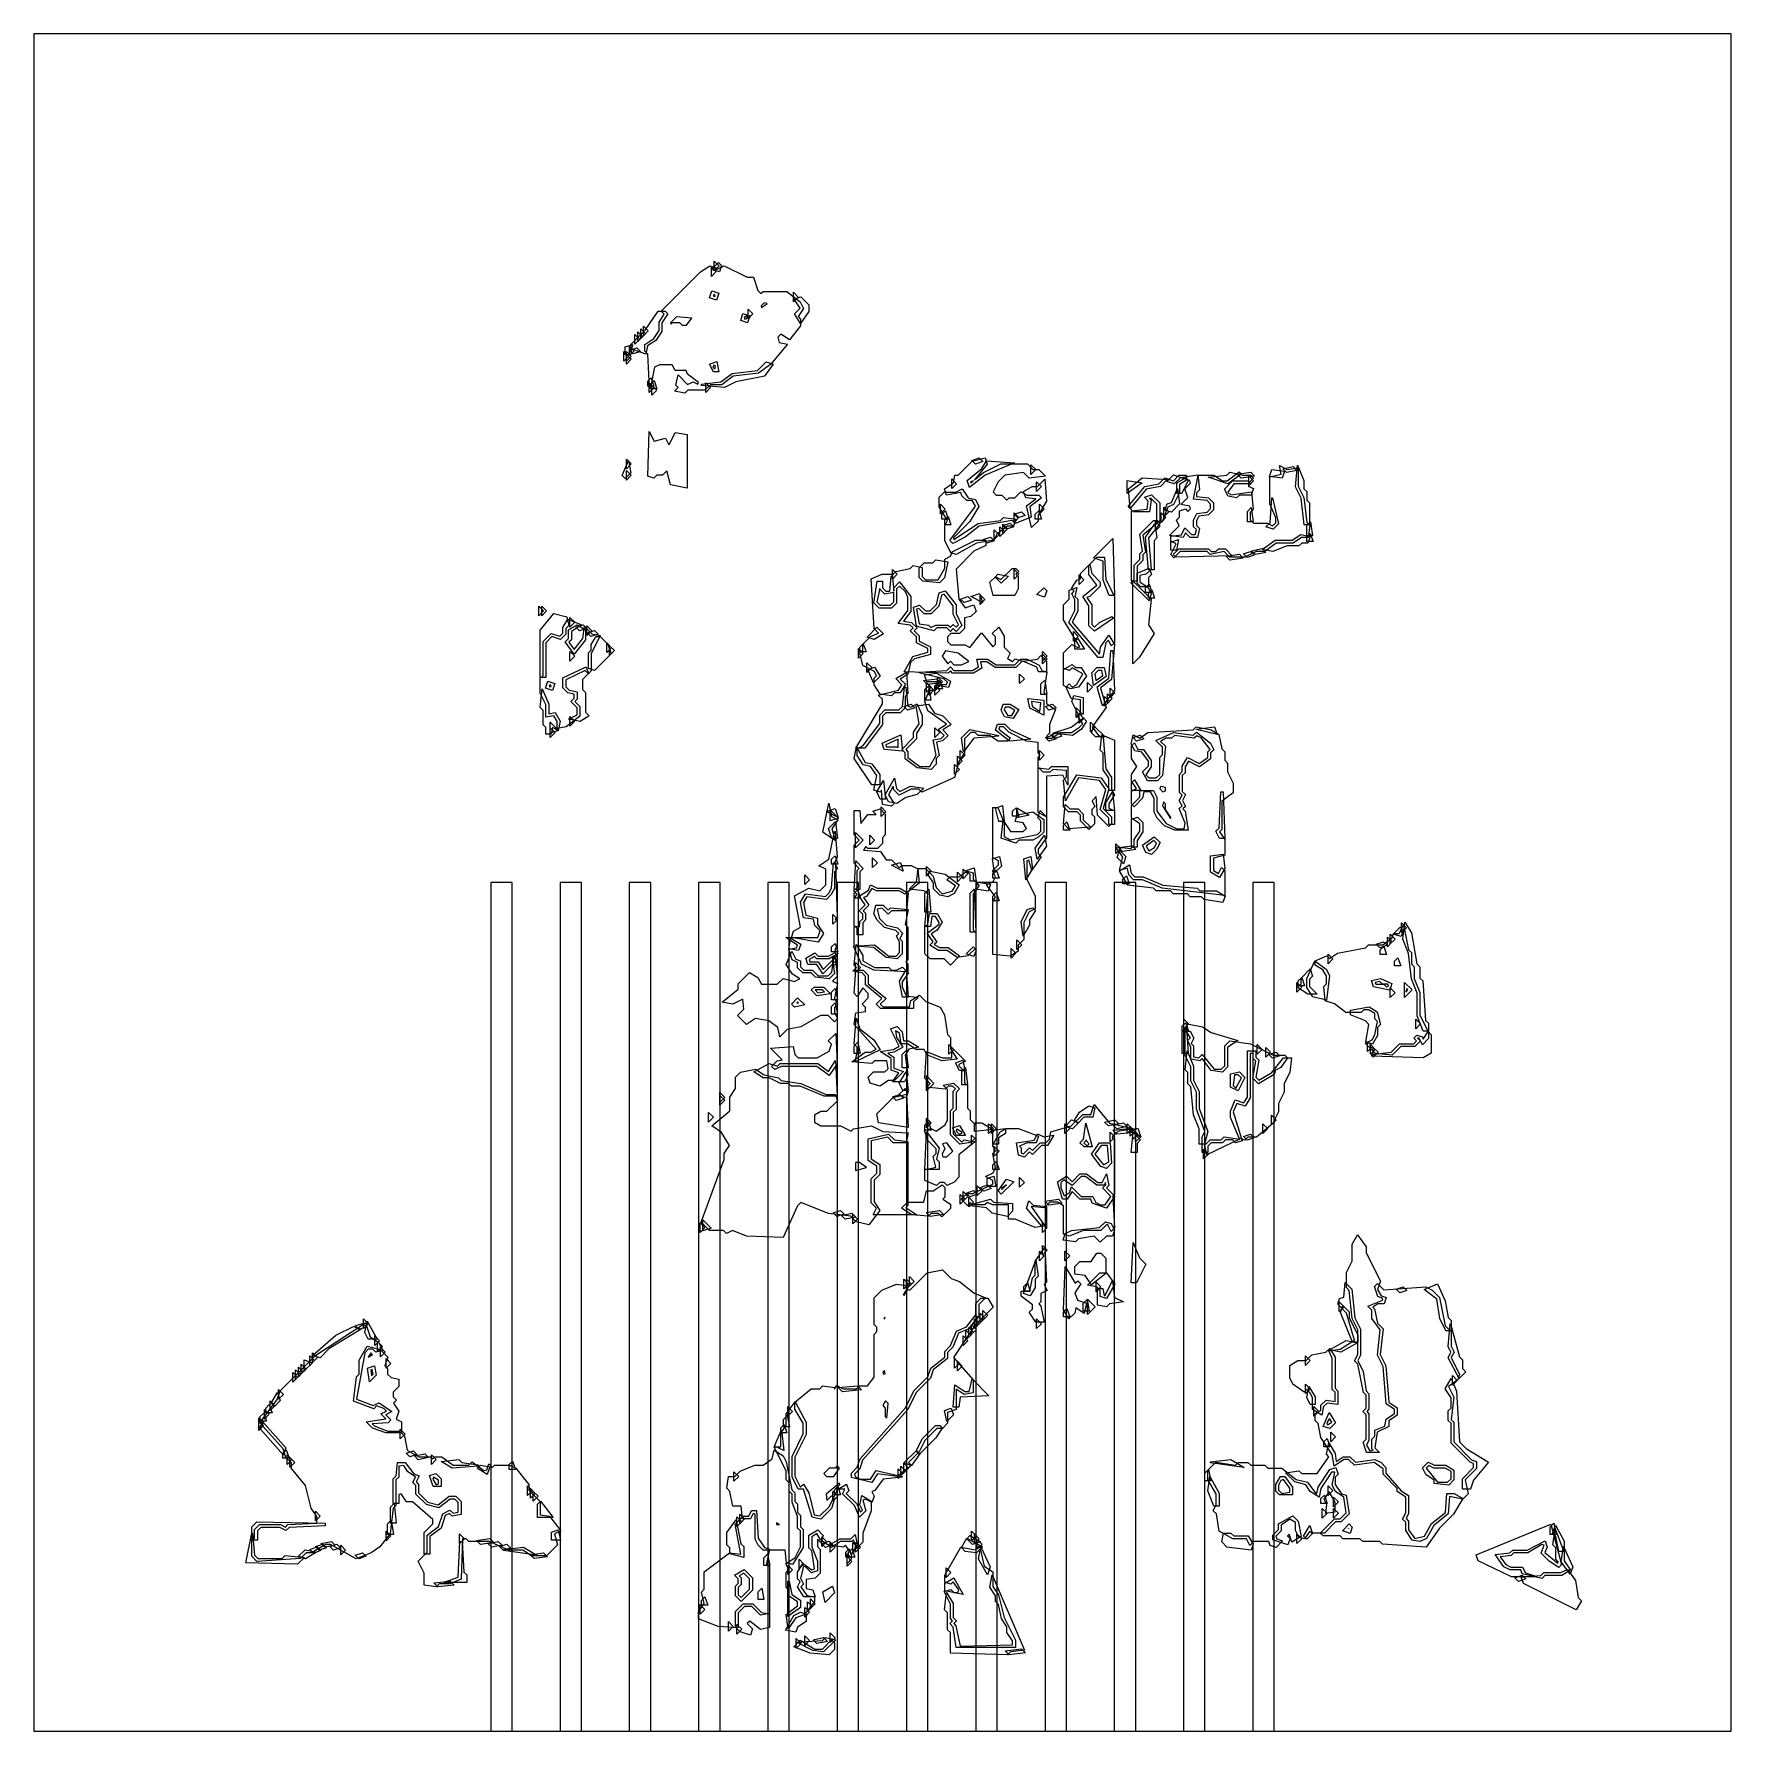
# Model space of a CAD drawing. Header units: millimetres. Extents: x 0 to 283, y 0 to 283.
import ezdxf

# ---------------------------------------------------------------- set-up
doc = ezdxf.new("R2010")
doc.units = ezdxf.units.MM
for name, color, linetype in [('CUT_OUTLINE', 5, 'Continuous'), ('CUT_SLOT', 1, 'Continuous'), ('ENG_D', 3, 'Continuous'), ('ENG_K', 2, 'Continuous'), ('ENG_L', 4, 'Continuous')]:
    doc.layers.add(name, color=color, linetype=linetype)

msp = doc.modelspace()

# ---------------------------------------------------------------- linework, layer by layer
at = {"layer": 'CUT_OUTLINE'}
msp.add_lwpolyline([(0, 0), (282.84, 0), (282.84, 282.84), (0, 282.84), (0, 0)], close=True, dxfattribs=at)
at = {"layer": 'CUT_SLOT'}
for points in [[(76.13, 0), (79.69, 0), (79.69, 141.42), (76.13, 141.42), (76.13, 0)], [(87.68, 0), (91.24, 0), (91.24, 141.42), (87.68, 141.42), (87.68, 0)], [(99.22, 0), (102.79, 0), (102.79, 141.42), (99.22, 141.42), (99.22, 0)], [(110.77, 0), (114.34, 0), (114.34, 141.42), (110.77, 141.42), (110.77, 0)], [(122.32, 0), (125.88, 0), (125.88, 141.42), (122.32, 141.42), (122.32, 0)], [(133.87, 0), (137.43, 0), (137.43, 141.42), (133.87, 141.42), (133.87, 0)], [(145.41, 0), (148.98, 0), (148.98, 141.42), (145.41, 141.42), (145.41, 0)], [(156.96, 0), (160.52, 0), (160.52, 141.42), (156.96, 141.42), (156.96, 0)], [(168.51, 0), (172.07, 0), (172.07, 141.42), (168.51, 141.42), (168.51, 0)], [(180.05, 0), (183.62, 0), (183.62, 141.42), (180.05, 141.42), (180.05, 0)], [(191.6, 0), (195.16, 0), (195.16, 141.42), (191.6, 141.42), (191.6, 0)], [(203.15, 0), (206.71, 0), (206.71, 141.42), (203.15, 141.42), (203.15, 0)]]:
    msp.add_lwpolyline(points, close=True, dxfattribs=at)
at = {"layer": 'ENG_D'}
for points in [[(113.71, 243.24), (112.9, 242.44), (112.9, 244.05), (113.71, 243.24)], [(114.08, 244.76), (114.59, 244.25), (114.23, 243.18), (112.94, 243.61), (114.08, 244.76)], [(113.76, 238.47), (112.6, 238.85), (112.99, 240.01), (114.14, 239.62), (113.76, 238.47)], [(126.57, 238.2), (126.57, 239.81), (127.38, 239), (126.57, 238.2)], [(129.16, 236.57), (127.73, 234.57), (126.75, 236.21), (127.68, 237.15), (126.68, 238.66), (127.81, 239.04), (129.16, 237.69), (129.16, 236.57)], [(104.65, 233.27), (103.64, 231.76), (102.27, 230.85), (102, 229.5), (99.47, 230.35), (99.47, 231.09), (101.88, 233.5), (104.06, 236.65), (105.22, 236.65), (105.66, 236.2), (104.65, 234.69), (104.65, 233.27)], [(119.33, 235.85), (118.94, 234.7), (117.79, 235.08), (118.17, 236.24), (119.33, 235.85)], [(119.83, 236.17), (119.03, 235.37), (119.03, 236.98), (119.83, 236.17)], [(99.56, 229.1), (98.76, 228.3), (98.76, 229.91), (99.56, 229.1)], [(100.04, 230.05), (99.23, 229.24), (99.23, 230.85), (100.04, 230.05)], [(111.25, 224.26), (111.25, 224.49), (114.46, 224.85), (116.35, 226.27), (120.57, 226.74), (122.03, 228.19), (123.18, 227.81), (121.76, 225.83), (116.99, 224.87), (115.07, 223.91), (111.25, 224.26)], [(113.23, 226.51), (112.57, 227.83), (113.79, 228.23), (114.13, 226.51), (113.23, 226.51)], [(102.29, 224.96), (102.87, 225.53), (103.33, 224.15), (102.29, 224.15), (102.29, 224.96)], [(103.81, 223.45), (103, 222.64), (103, 224.25), (103.81, 223.45)], [(112.76, 223.92), (111.96, 223.11), (111.96, 224.72), (112.76, 223.92)], [(156.91, 211.16), (156.31, 211.76), (157.51, 212.17), (158.12, 211.56), (156.91, 211.16)], [(98.76, 211.99), (99.56, 211.19), (98.76, 210.38), (98.76, 211.99)], [(98.76, 208.5), (98.76, 210.11), (99.56, 209.3), (98.76, 208.5)], [(163.43, 211.36), (158.51, 209.33), (155.92, 207.26), (155.52, 208.44), (157.98, 210.4), (158.74, 211.67), (163.43, 211.36)], [(166.97, 210.25), (166.17, 209.44), (166.17, 211.05), (166.97, 210.25)], [(203.27, 208.83), (202.33, 207.89), (200, 207.89), (199, 206.5), (199.49, 206.02), (202.92, 206.51), (203.18, 203.56), (202.7, 203.08), (202.7, 201.86), (203.27, 201.29), (205.59, 201.29), (206.43, 200.87), (206.95, 201.39), (206.95, 202.19), (206, 204.54), (206, 209.02), (207.85, 209.48), (207.56, 210.91), (208.87, 210.25), (210.72, 210.52), (210.72, 207.47), (211.65, 205.6), (212.12, 201.4), (212.62, 200.9), (212.34, 198.93), (211.26, 198.93), (209.85, 197.99), (207.03, 197.99), (205.14, 196.58), (203.7, 196.58), (201.82, 195.63), (199.31, 195.63), (198.38, 196.56), (196.03, 196.08), (195.54, 196.58), (191.02, 196.58), (189.98, 195.54), (189.45, 196.06), (190.37, 197.88), (189.5, 198.32), (189.5, 199.14), (191.23, 199.38), (191.8, 200.51), (192.9, 199.4), (193.55, 199.4), (193.73, 200.27), (193.28, 200.72), (193.28, 201.82), (193.83, 202.92), (195.52, 203.16), (196.1, 203.74), (196.1, 204.49), (195.52, 205.07), (193.23, 205.33), (194.03, 209.3), (196.65, 209.3), (198.06, 208.36), (198.85, 208.36), (200.84, 209.85), (201.39, 209.3), (202.8, 209.3), (203.27, 208.83)], [(157.06, 198), (153.7, 196.08), (152.8, 196.38), (151.79, 198.41), (151.79, 200.87), (152.23, 201.75), (150.85, 204.05), (150.85, 205.63), (151.69, 206.48), (153.62, 206.48), (154.7, 207.01), (155.71, 205.51), (156.9, 205.27), (157.48, 204.11), (155.99, 201.61), (153.24, 198.87), (153.33, 198.59), (157.36, 201.28), (161.11, 201.75), (161.61, 202.25), (163.65, 201.95), (163.28, 200.82), (162.24, 200.82), (160.46, 199.48), (159.96, 198.48), (157.06, 198)], [(153.78, 207.89), (152.97, 207.08), (152.97, 208.69), (153.78, 207.89)], [(166.27, 200.59), (165.43, 204.21), (166.97, 205.36), (165.29, 205.55), (164.94, 206.58), (166.34, 207.42), (167.25, 207.42), (168.49, 208.65), (168.77, 205), (167.35, 202.64), (167.35, 201.66), (166.27, 200.59)], [(182.2, 206.25), (182.2, 208.4), (184.7, 208.04), (182.2, 206.25)], [(187.15, 201.53), (187.15, 204.49), (186.14, 205.5), (185.93, 205.43), (186.22, 205.14), (185.94, 203.18), (183.28, 203.18), (182.35, 204.1), (185.14, 207.4), (187.5, 207.87), (188.5, 208.87), (189.91, 208.39), (190.82, 209.3), (192.1, 209.3), (192.1, 208.46), (190.92, 207.76), (190.92, 206.42), (189.92, 204.41), (188.98, 203.95), (188.01, 201.53), (187.15, 201.53)], [(164.15, 202.23), (163.34, 201.43), (163.34, 203.04), (164.15, 202.23)], [(165.19, 202.6), (163.99, 202.2), (163.38, 202.81), (164.58, 203.21), (165.19, 202.6)], [(185.38, 192.82), (184.32, 192.61), (184.32, 191.52), (185.68, 190.61), (186.22, 189.52), (185.84, 188.36), (182.81, 191.39), (183.38, 191.96), (183.38, 194.32), (184.32, 195.26), (184.32, 196.2), (184.77, 196.66), (184.3, 199.49), (186.58, 201.76), (187.25, 201.76), (187.7, 201.31), (185.74, 198.86), (186.21, 193.66), (185.38, 192.82)], [(212.71, 199.6), (213.17, 198.23), (212.13, 198.23), (212.13, 199.03), (212.71, 199.6)], [(147.55, 193.84), (148.39, 194.69), (149.81, 194.69), (150.29, 195.18), (152.31, 194.89), (151.77, 192.22), (150.94, 191.38), (148.15, 191.63), (147.55, 192.24), (147.55, 193.84)], [(178.66, 191.92), (180.08, 189.09), (180.08, 185.61), (176.75, 183.31), (175.83, 184.22), (175.83, 187.55), (174.81, 189.08), (177.16, 190.96), (175.83, 192.73), (175.83, 194.32), (177.15, 195.63), (178.41, 195.63), (178.66, 191.92)], [(140.01, 175.46), (140.43, 175.88), (140.07, 176.6), (138.15, 177.56), (137.62, 179.68), (138.12, 180.17), (138.12, 181.12), (139.4, 182.4), (140.77, 182.98), (140.01, 183.74), (139.53, 192.01), (141.37, 192.8), (143.05, 192.8), (143.31, 189.99), (143.31, 190.55), (144.27, 191.51), (146.14, 189.11), (146.14, 186.6), (144.91, 184.97), (146.25, 184.78), (147.18, 183.85), (146.7, 183.38), (147.55, 182.53), (147.55, 181.64), (149.44, 180.69), (149.44, 179.43), (146.73, 178.69), (146.11, 178.07), (145.63, 176.16), (144.38, 175.33), (145.25, 174.46), (144.38, 173.01), (143.4, 173.01), (142.92, 172.52), (141.05, 172.79), (140.01, 174.35), (140.01, 175.46)], [(143.07, 192), (143.07, 193.61), (143.88, 192.8), (143.07, 192)], [(160.18, 192.33), (160.67, 192.82), (162.41, 192.48), (161.22, 191.29), (160.18, 192.33)], [(164.15, 192.8), (163.34, 192), (163.34, 193.61), (164.15, 192.8)], [(174.18, 192.67), (174.99, 191.86), (174.18, 191.06), (174.18, 192.67)], [(145.65, 170.82), (146.12, 170.67), (147.2, 171.21), (148.02, 169.28), (148.02, 167.75), (147.08, 166.33), (147.08, 165.37), (145.29, 163.58), (145.66, 163.2), (145.66, 162.28), (147.63, 160.75), (149.3, 160.75), (150.37, 162.67), (149.86, 165.18), (151.2, 165.44), (151.69, 165.93), (150.72, 166.91), (152.08, 167.83), (149, 170.03), (148.48, 171.6), (149.28, 173.48), (150.28, 173.48), (151.22, 174.42), (152.09, 174.42), (152.23, 174.83), (151.67, 175.38), (147.55, 176.34), (147.56, 176.46), (152.16, 176.77), (152.74, 177.35), (153.3, 176.78), (156.44, 176.78), (157.42, 177.36), (157.16, 178.66), (158.93, 178.66), (160.35, 177.72), (163.48, 177.72), (164.42, 178.66), (165.52, 178.66), (167.52, 177.66), (167.99, 176.73), (168.79, 176.47), (168.31, 173.09), (168.76, 172.63), (168.76, 171.25), (170.23, 170.27), (169.23, 167.77), (169.23, 166.31), (168.8, 165.87), (168.93, 165.46), (169.63, 165.46), (171.05, 166.41), (172.93, 166.41), (174.27, 167.3), (174.82, 167.85), (173.88, 169.26), (174.42, 169.8), (174.42, 171.86), (172.84, 172.08), (172.02, 174), (172.53, 174.52), (173.05, 174), (173.78, 174.36), (174.81, 176.21), (173.05, 177.19), (172.6, 176.74), (171.59, 177.08), (171.59, 179.7), (172.96, 181.07), (173.97, 180.57), (174.3, 180.68), (171.59, 185.2), (171.59, 187.72), (172.53, 188.66), (172.53, 190.15), (173.79, 190.56), (173.5, 189.11), (173.95, 188.66), (173.95, 186.62), (173.05, 184.82), (177.56, 179.45), (177.73, 180.64), (179.15, 182.63), (180.08, 181.08), (179.6, 175.24), (177.76, 173.86), (178.68, 170.6), (176.36, 167.35), (177.4, 165.9), (178.18, 165.64), (178.66, 160.36), (179.61, 158.93), (179.61, 157.03), (180.11, 156.02), (179.13, 154.55), (179.13, 153.82), (180.08, 153.35), (180.08, 151.09), (179.13, 151.09), (179.13, 152.17), (177.69, 153.61), (178.64, 156.93), (177.59, 158.41), (174.07, 158.85), (171.9, 155.03), (171.58, 158.48), (172.06, 158.96), (172.06, 160.06), (169.79, 160.27), (169.33, 159.81), (168.19, 159.81), (167.35, 160.65), (167.35, 162.26), (167.72, 162.63), (167.35, 163.01), (167.35, 164.78), (165.4, 165), (162.49, 166.45), (161.59, 167.35), (160.92, 167.35), (160.79, 166.96), (162.76, 165.49), (162.26, 164.99), (160.68, 164.99), (159.26, 165.93), (157.35, 165.93), (156.88, 166.41), (156.13, 166.41), (155.09, 165.37), (155.09, 163.03), (154.13, 161.59), (153.4, 158.93), (147.97, 156.46), (147.45, 156.98), (146.19, 156.98), (144.2, 155.98), (143.33, 156.86), (143.2, 157.48), (142.4, 156.05), (143.37, 154.59), (142.91, 154.13), (141.44, 154.42), (141.25, 156.82), (141.07, 156.45), (139.97, 156.82), (140.46, 159.28), (139.4, 160.77), (138.22, 161.01), (137.18, 162.56), (137.18, 163.72), (138.2, 164.23), (140.95, 167.9), (140.95, 169.33), (141.8, 170.18), (144.15, 170.18), (144.73, 170.76), (145.09, 173.95), (145.3, 173.95), (145.65, 170.82)], [(143.31, 189.78), (141.82, 189.48), (140.97, 190.33), (140.95, 190.42), (140.5, 188.17), (141.05, 187.62), (142.74, 187.62), (143.31, 188.19), (143.31, 189.78)], [(149.98, 183.35), (147.11, 184.13), (146.58, 187.31), (147.61, 187.65), (148.59, 186.68), (149.34, 186.68), (150.4, 187.74), (150.89, 189.69), (151.88, 190.02), (153.68, 187.7), (153.68, 186.26), (154.67, 184.27), (153.68, 183.28), (153.21, 183.75), (152.74, 183.28), (152.17, 183.85), (150.48, 183.85), (149.98, 183.35)], [(158.49, 188.56), (157.68, 187.76), (157.68, 189.37), (158.49, 188.56)], [(89.57, 183.25), (89.57, 181.86), (89.17, 181.47), (90.05, 180.24), (91.46, 182.06), (91.76, 184.11), (92.98, 182.89), (94.39, 182.6), (92.87, 179.55), (92.87, 176.68), (92.4, 176.21), (91.87, 176.73), (88.62, 175.21), (88.62, 174.05), (89.21, 173.46), (90.51, 173.2), (90.51, 171.97), (90.14, 171.59), (90.98, 170.75), (90.98, 169.12), (88.72, 167.36), (87.21, 167.06), (87.21, 168.23), (86.62, 169.21), (85.32, 168.95), (85.32, 171.06), (84.38, 172.95), (84.38, 175.46), (84.85, 175.93), (84.85, 181.59), (86.2, 182.94), (87.62, 182.47), (88.15, 183), (88.15, 183.91), (89, 185.32), (91.24, 184.36), (89.57, 183.25)], [(92.12, 183.74), (90.92, 183.34), (90.31, 183.95), (91.52, 184.35), (92.12, 183.74)], [(95.46, 179.74), (95.46, 181.35), (96.26, 180.55), (95.46, 179.74)], [(95.93, 180.88), (96.74, 180.08), (95.93, 179.27), (95.93, 180.88)], [(168.06, 177.86), (168.06, 179.47), (168.86, 178.66), (168.06, 177.86)], [(150.61, 174.09), (150.61, 175.7), (151.42, 174.89), (150.61, 174.09)], [(176.96, 175.07), (178.17, 175.94), (178, 176.78), (177.35, 176.78), (176.79, 176.22), (176.96, 175.07)], [(85.86, 174.27), (85.94, 174.01), (86.2, 174.1), (86.12, 174.36), (85.86, 174.27)], [(179.7, 172.06), (178.9, 171.26), (178.9, 172.87), (179.7, 172.06)], [(179.37, 172.2), (179.37, 173.81), (180.17, 173.01), (179.37, 172.2)], [(163.49, 170.1), (162.57, 170.65), (161.86, 170.65), (161.71, 170.21), (162.3, 169.23), (162.97, 169.23), (163.49, 170.1)], [(167.8, 171.38), (166.23, 171.56), (166.38, 170.79), (167.63, 169.9), (167.8, 171.38)], [(173.71, 170.51), (174.52, 169.71), (173.71, 168.9), (173.71, 170.51)], [(178.43, 170.79), (178.43, 172.4), (179.23, 171.59), (178.43, 170.79)], [(87.41, 166.77), (86.03, 166.31), (86.03, 168.15), (87.41, 166.77)], [(150.14, 165.6), (150.14, 167.21), (150.95, 166.41), (150.14, 165.6)], [(197.59, 149.88), (198.46, 148.56), (198.46, 145.95), (196.58, 145.48), (196.58, 143.44), (197.42, 142.93), (197.93, 143.94), (198.46, 143.4), (198.46, 139.27), (188.03, 140.48), (184.74, 141.89), (183.28, 141.89), (182.45, 142.72), (182.25, 143.74), (180.94, 143.47), (181.47, 145.62), (180.31, 147.37), (182.82, 147.09), (183.38, 147.65), (183.38, 148.56), (184.32, 149.98), (184.32, 151.19), (182.9, 152.14), (182.9, 154.25), (184.32, 155.66), (184.32, 156.74), (186.59, 156.74), (187.15, 155.62), (187.15, 153.29), (188.72, 151.27), (190.5, 150.38), (191.67, 150.38), (191.85, 151.3), (190.88, 153.73), (191.34, 154.2), (190.89, 155.09), (191.34, 155.99), (190.92, 156.41), (190.92, 159.43), (191.39, 159.9), (191.39, 160.81), (192.24, 162.24), (194.2, 161.26), (195.63, 162.28), (195.63, 163.2), (196.03, 163.6), (194.54, 165.51), (193.79, 165.88), (193.36, 165.45), (190.06, 165.92), (189.6, 165.46), (188.63, 165.46), (187.76, 164.94), (188.57, 164.14), (188.08, 159.23), (187.25, 158.39), (185.6, 158.39), (184.73, 159.84), (185.73, 160.85), (185.73, 161.62), (184.65, 163.13), (183.45, 163.37), (182.89, 164.49), (183.21, 166.05), (184.3, 165.5), (185.66, 166.4), (193.17, 166.87), (193.67, 167.37), (196.19, 166.86), (197.49, 166.08), (197.97, 163.69), (198.46, 163.2), (198.46, 161.79), (198.93, 161.32), (198.93, 159.86), (199.88, 157.98), (199.88, 156.39), (197.99, 154.97), (197.99, 150.28), (197.59, 149.88)], [(143.88, 164.05), (144.01, 163.91), (144.01, 165.33), (141.95, 164.39), (142.06, 164.05), (143.88, 164.05)], [(184.5, 156.74), (182.9, 156.74), (182.9, 158.02), (183.42, 158.54), (184.5, 156.74)], [(134.08, 152.16), (132.7, 151.7), (132.7, 153.54), (134.08, 152.16)], [(141.19, 152.4), (141.19, 154.01), (141.99, 153.21), (141.19, 152.4)], [(162.69, 129.16), (159.81, 129.42), (159.81, 138.18), (160.24, 139.04), (158.74, 141.03), (159.87, 141.6), (160.25, 142.36), (159.76, 143.35), (160.75, 144.35), (160.75, 145.05), (159.81, 145.52), (159.81, 153.91), (160.67, 153.91), (161.69, 151.37), (161.69, 149.1), (162.68, 148.51), (167.23, 149.42), (167.82, 150), (167.82, 151.69), (167.31, 152.2), (167.72, 153.41), (168.76, 152.36), (168.76, 148.89), (167.35, 147), (167.35, 146.23), (167.89, 145.69), (166.33, 143.5), (165.79, 145.13), (165.46, 145.02), (165.46, 141.95), (166.88, 139.12), (166.88, 137.03), (165.87, 136.53), (164.99, 134.77), (164.99, 131.9), (164.05, 130.95), (164.05, 129.97), (162.69, 129.16)], [(163.81, 153.86), (165.87, 152.62), (163.81, 152.21), (163.81, 153.86)], [(174.89, 152.83), (174.89, 151.89), (176.13, 150.65), (172.44, 150.37), (171.58, 151.23), (171.87, 154.44), (172.63, 153.68), (174.05, 153.68), (174.89, 152.83)], [(132.43, 150.44), (133.59, 151.6), (133.91, 148.73), (133, 148.73), (132.43, 150.44)], [(136.94, 149.77), (138.22, 148.49), (136.94, 147.22), (136.94, 149.77)], [(139.3, 147.69), (139.3, 149.3), (140.1, 148.49), (139.3, 147.69)], [(185.34, 147.48), (185.81, 146.69), (186.73, 147.25), (187.1, 147.97), (186.65, 148.42), (185.34, 147.48)], [(127.28, 128.08), (126.38, 128.53), (125.79, 130.29), (127.1, 130.55), (127.23, 130.95), (125.32, 132.23), (130.64, 132.23), (131.02, 133.34), (130.13, 134.23), (129.91, 135.32), (128.26, 135.55), (127.74, 138.16), (128.57, 139.56), (131.91, 139.08), (132.51, 139.68), (132.94, 140.54), (133.26, 144.72), (133.61, 144.72), (133.88, 135.67), (133.51, 135.29), (133.88, 134.92), (133.88, 130.99), (133.46, 130.15), (134.02, 129.59), (132.53, 128.69), (130.48, 128.69), (130.07, 129.1), (129.21, 128.59), (129.33, 128.22), (130.71, 128.22), (131.56, 126.94), (133.1, 128.49), (133.42, 126.25), (132.55, 125.38), (130.24, 125.64), (129.54, 126.34), (128.12, 126.34), (127.28, 127.18), (127.28, 128.08)], [(133.51, 145.86), (133.97, 144.49), (132.94, 144.49), (132.94, 145.29), (133.51, 145.86)], [(137.65, 140.24), (136.69, 140.24), (136.97, 145.02), (138.22, 143.78), (137.65, 143.21), (137.65, 140.24)], [(139.77, 143.92), (139.77, 145.53), (140.58, 144.72), (139.77, 143.92)], [(144.4, 144.78), (144.89, 143.31), (142.93, 144.29), (144.4, 144.78)], [(149.84, 131.55), (148.88, 132.99), (150.85, 134.47), (150.85, 134.76), (150.24, 135.76), (149.64, 135.76), (149.4, 134.11), (148.47, 134.11), (148.95, 139.45), (148.38, 140.02), (145.86, 140.3), (147.09, 141.53), (147.34, 143.78), (148.59, 143.78), (149.88, 142.48), (150.36, 140.6), (151.39, 139.56), (153.05, 139.98), (153.6, 140.88), (152.13, 141.86), (152.64, 142.36), (154.08, 142.36), (155.53, 143.33), (156.51, 143.01), (156.51, 141.99), (157.52, 140.98), (156.51, 139.46), (156.51, 133.51), (156.98, 133.03), (156.98, 130.48), (155.67, 129.18), (153.85, 128.92), (152.19, 130.11), (150.78, 130.11), (149.29, 131), (149.84, 131.55)], [(181.49, 141.19), (181.49, 141.99), (182.07, 142.56), (182.52, 141.19), (181.49, 141.19)], [(137.57, 134.11), (137.66, 134.93), (138.12, 135.39), (138.12, 136.14), (137.55, 136.71), (138.53, 137.68), (137.56, 139.13), (139.1, 140.16), (139.4, 141.05), (140.53, 140.48), (144.32, 140.48), (145.68, 139.66), (145.41, 136.71), (142.93, 136.71), (142.36, 136.14), (141.34, 137.16), (140.53, 137), (140.93, 135.41), (142.01, 134.33), (143.9, 133.86), (144.77, 132.98), (144.3, 132.04), (144.72, 131.62), (144.72, 129.54), (143.86, 128.68), (142.03, 128.94), (139.92, 130.59), (136.71, 130.83), (136.71, 134.11), (137.57, 134.11)], [(137.74, 138.83), (136.71, 138.83), (136.71, 139.63), (137.28, 140.21), (137.74, 138.83)], [(226.36, 112.66), (223.58, 112.91), (221.87, 114.62), (223.03, 115.2), (223.46, 116.04), (223.9, 118.25), (223.45, 118.7), (223.45, 119.6), (222.44, 120.21), (221.66, 120.21), (221.19, 119.74), (218.65, 119.74), (216.74, 121.18), (215.21, 121.68), (214.95, 124.07), (215.43, 124.55), (215.43, 125.8), (214.79, 126.87), (213.55, 127.62), (213.55, 128.38), (215.49, 129.21), (215.93, 128.76), (217.23, 129.62), (221.92, 130.56), (222.41, 131.05), (224.78, 131.05), (226.31, 132.14), (226.58, 132.94), (227.54, 132.94), (228.26, 134.36), (229.08, 130.22), (229.57, 129.73), (229.57, 127.85), (230.05, 127.38), (230.05, 125.44), (230.99, 123.08), (230.99, 119.32), (232.4, 116.49), (232.4, 115.4), (231.4, 114.39), (231.08, 115.02), (230.14, 114.08), (227.79, 114.08), (226.36, 112.66)], [(142.93, 126.81), (143.72, 126.81), (144.77, 127.33), (145.73, 126.37), (144.72, 124.85), (144.72, 124.03), (145.36, 122.54), (147.34, 122.26), (146.61, 121.52), (146.61, 120.44), (141.09, 120.44), (140.38, 121.15), (141.31, 122.08), (138.59, 124.34), (138.59, 125.77), (138.01, 126.35), (136.46, 126.66), (137.08, 127.28), (136.7, 127.66), (137.01, 131.08), (138.12, 129.23), (138.12, 128.36), (140.07, 127.28), (142.46, 127.28), (142.93, 126.81)], [(133.98, 128.22), (133.17, 127.42), (133.17, 129.03), (133.98, 128.22)], [(210.58, 123.94), (211.19, 124.55), (211.19, 125.49), (212.71, 127.01), (213.11, 125.8), (212.6, 125.3), (212.6, 124.08), (213.88, 122.8), (212.3, 122.8), (210.58, 123.94)], [(224.96, 124.45), (225.4, 124.01), (225.74, 124.13), (225.63, 124.45), (224.76, 124.45), (224.31, 124.9), (223.52, 124.74), (223.62, 124.45), (224.96, 124.45)], [(127.28, 122.19), (128.46, 121.01), (126.73, 120.66), (126.24, 121.15), (127.28, 122.19)], [(132.73, 122.87), (130.5, 122.55), (129.54, 123.51), (130.01, 123.98), (131.62, 123.98), (132.73, 122.87)], [(132.94, 121.86), (132.94, 123.13), (133.55, 123.75), (133.93, 121.86), (132.94, 121.86)], [(228.66, 123.16), (229, 123.51), (228.78, 123.74), (228.66, 123.16)], [(133.93, 119.5), (132.94, 119.5), (132.94, 120.78), (133.55, 121.39), (133.93, 119.5)], [(137.62, 117.05), (139.95, 115.18), (141.06, 113.51), (136.86, 111.55), (137.18, 113.16), (137.18, 113.98), (136.7, 114.46), (137.03, 118.78), (137.04, 118.79), (137.62, 117.05)], [(143.84, 117.41), (144.71, 116.55), (144.93, 115.02), (145.73, 115.02), (147.49, 113.97), (145.81, 113.63), (145.2, 112.62), (145.67, 109.33), (145.1, 108.19), (143.1, 108.19), (144.12, 109.71), (142.84, 110.14), (142.84, 112.07), (141.01, 113.28), (143.23, 113.6), (144.18, 114.17), (142.74, 117.05), (143.84, 117.41)], [(191.39, 117.48), (191.96, 118.05), (192.42, 116.67), (191.39, 116.67), (191.39, 117.48)], [(198.46, 110.88), (198.46, 114.18), (199.32, 115.04), (202.78, 114.54), (206.53, 112.67), (208.46, 112.67), (208.9, 112.22), (207.82, 110.6), (206.9, 110.14), (206.67, 109.44), (204.08, 107.89), (203.16, 108.81), (203.63, 111.64), (203.18, 112.1), (203.18, 112.9), (202.7, 112.9), (202.7, 105.53), (201.87, 104.13), (200.48, 104.6), (199.89, 103.22), (201.35, 98.37), (200.28, 98.02), (199.78, 98.52), (198.56, 98.52), (198.09, 98.05), (196.2, 98.05), (195.63, 97.48), (195.63, 96.4), (194.69, 96.4), (194.69, 99.05), (195.14, 99.95), (193.75, 103.67), (193.75, 106.48), (192.8, 108.37), (192.8, 110.72), (191.86, 112.61), (191.86, 116.67), (192.71, 116.67), (193.3, 115.49), (192.86, 114.6), (193.28, 114.18), (193.28, 112.39), (194.14, 112.21), (194.71, 112.78), (196.69, 110.31), (197.89, 110.31), (198.46, 110.88)], [(156.03, 101.92), (156.98, 100.98), (156.98, 98.9), (156.15, 98.07), (154.3, 97.8), (152.74, 99.37), (152.74, 103.34), (153.21, 103.81), (153.21, 106.64), (153.58, 107.01), (153.11, 107.48), (152.36, 107.48), (151.88, 107), (148.68, 107.29), (149.34, 107.95), (148.49, 108.8), (148.75, 113.24), (151.37, 112.19), (152.97, 112.19), (152.97, 113.94), (155.25, 111.66), (154.15, 111.11), (154.15, 110.88), (155.09, 109.93), (155.09, 108.05), (155.56, 107.58), (155.56, 103.81), (156.03, 103.34), (156.03, 101.92)], [(152.5, 114.41), (153.3, 113.61), (152.5, 112.8), (152.5, 114.41)], [(231.07, 115.04), (230.84, 115.49), (230.61, 115.49), (231.07, 115.04)], [(121.56, 108.89), (119.97, 109.85), (122.54, 111.27), (123.92, 110.81), (124.35, 111.25), (130.66, 111.25), (132.41, 109.94), (133.61, 111.74), (133.89, 105.83), (131.71, 105.83), (127.7, 107.48), (126.24, 107.48), (125.77, 107.95), (124.4, 107.95), (122.51, 108.89), (121.56, 108.89)], [(199.89, 107.57), (200.29, 107.16), (201.23, 108.85), (200.72, 109.37), (200.09, 109.37), (199.89, 107.57)], [(114.32, 104.32), (114.32, 105.93), (115.12, 105.12), (114.32, 104.32)], [(144.31, 106.1), (144.92, 105.49), (143.71, 105.09), (143.11, 105.7), (144.31, 106.1)], [(145.34, 105.53), (144.05, 105.96), (145.19, 107.11), (145.7, 106.6), (145.34, 105.53)], [(166.41, 96.74), (167.72, 98.05), (168.67, 98.05), (169.25, 98.64), (169.5, 99.89), (172.88, 100.85), (174.79, 102.77), (176.14, 102.77), (176.69, 104.42), (179.26, 101.33), (183.38, 100.38), (183.37, 100.34), (180.66, 99.95), (179.7, 98.99), (180.08, 98.62), (180.08, 89.47), (179.82, 89.22), (180.08, 83.82), (179.54, 83.28), (178.99, 84.38), (178.76, 84.38), (177.82, 83.44), (174.94, 83.44), (172.54, 82.48), (171.59, 82.8), (171.59, 87.55), (170.58, 88.15), (169.33, 88.15), (168.38, 87.2), (166.19, 87.4), (168.46, 84.22), (166.85, 83.9), (163.53, 85.32), (162.4, 85.32), (162.4, 87.68), (159.75, 87.68), (158.91, 88.1), (158.49, 87.68), (156.41, 87.68), (156.03, 88.06), (155.56, 87.58), (154.52, 88.62), (155.47, 89.57), (156.45, 89.57), (159.81, 91.13), (159.81, 91.78), (158.57, 92.4), (159.87, 93.04), (160.27, 93.84), (159.79, 96.24), (160.23, 96.68), (159.78, 97.59), (161.05, 99.88), (162.11, 100.41), (164.09, 100.41), (167.41, 99.13), (167.05, 98.05), (165.51, 98.05), (164.23, 97.5), (164.52, 97.21), (164.52, 96.34), (164.93, 96.2), (165.93, 97.21), (166.41, 96.74)], [(206.24, 102.63), (207.04, 101.82), (206.24, 101.02), (206.24, 102.63)], [(140.48, 92.96), (140.48, 94.15), (139.06, 95.1), (139.06, 98.71), (142.44, 99.49), (143.42, 98.51), (145.66, 98.26), (145.66, 87.58), (145.33, 87.25), (147.15, 86.03), (139.86, 86.03), (140.43, 87.16), (139.54, 88.06), (139.54, 92.02), (140.48, 92.96)], [(150.85, 94.85), (150.85, 93.57), (148.48, 93.57), (148.76, 99.88), (150.87, 97.16), (150.4, 95.3), (150.85, 94.85)], [(149.07, 101.55), (149.53, 100.17), (148.49, 100.17), (148.49, 100.98), (149.07, 101.55)], [(154.21, 99.5), (154.62, 99.64), (154.62, 99.8), (153.81, 100.29), (153.71, 100), (154.21, 99.5)], [(159.1, 99.6), (159.1, 101.21), (159.9, 100.41), (159.1, 99.6)], [(183.47, 99.94), (182.67, 99.13), (182.67, 100.74), (183.47, 99.94)], [(183.14, 98.66), (183.14, 100.27), (183.95, 99.47), (183.14, 98.66)], [(183.61, 98.19), (183.61, 99.8), (184.42, 98.99), (183.61, 98.19)], [(203.38, 98.89), (202.17, 98.49), (201.56, 99.1), (202.77, 99.5), (203.38, 98.89)], [(205.63, 100.41), (204.83, 99.6), (204.83, 101.21), (205.63, 100.41)], [(175.36, 98.51), (175.35, 98.41), (174.99, 98.05), (175.43, 97.61), (175.83, 97.75), (175.83, 97.95), (175.38, 98.41), (175.36, 98.51)], [(179.12, 94.88), (178.92, 97.58), (177.84, 97.58), (176.83, 96.17), (178.25, 94.35), (179.12, 94.88)], [(162.1, 91.02), (161.26, 90.42), (161.32, 90.24), (162.1, 91.02)], [(179.49, 89.11), (178.09, 90.51), (178.64, 91.06), (178.57, 91.44), (178.34, 90.98), (177.17, 90.98), (175.28, 92.4), (174.52, 92.4), (173.04, 90.91), (171.62, 91.86), (171.12, 91.35), (171.12, 90.56), (171.7, 89.2), (172.57, 89.72), (172.9, 90.71), (174.52, 89.1), (176.45, 89.1), (176.95, 88.09), (177.78, 87.68), (178.54, 87.68), (179.49, 89.11)], [(112.87, 83.81), (111.49, 83.35), (111.49, 85.19), (112.87, 83.81)], [(134.41, 86.77), (135.02, 86.16), (133.82, 85.76), (133.21, 86.37), (134.41, 86.77)], [(136.95, 85.65), (135.22, 85.3), (134.58, 85.94), (136.31, 86.29), (136.95, 85.65)], [(136.47, 84.52), (136.47, 86.13), (137.28, 85.32), (136.47, 84.52)], [(149.35, 85.78), (148.7, 86.43), (150.93, 86.75), (151.59, 86.1), (149.35, 85.78)], [(168.06, 84.71), (168.86, 83.91), (168.06, 83.11), (168.06, 84.71)], [(168.39, 79.2), (167.58, 78.39), (167.58, 80), (168.39, 79.2)], [(168.86, 80.14), (168.06, 79.33), (168.06, 80.94), (168.86, 80.14)], [(166.88, 75.33), (166.88, 73.95), (166.04, 72.55), (164.92, 72.92), (166.98, 78.5), (167.36, 75.81), (166.88, 75.33)], [(144.96, 73.68), (144.96, 75.29), (145.76, 74.48), (144.96, 73.68)], [(177.62, 76.37), (178.78, 76.37), (180.12, 74.5), (178.77, 72.08), (177.72, 72.43), (177.72, 73.44), (177.13, 74.03), (175.59, 74.34), (177.62, 76.37)], [(223.2, 46.81), (222.97, 47.04), (222.97, 48.65), (223.45, 49.12), (223.45, 50.12), (225.12, 50.84), (225.36, 52), (226.75, 52.92), (226.75, 53.61), (225.34, 54.55), (224.86, 60.75), (223.91, 62.65), (224.38, 66.87), (222.97, 68.75), (222.97, 70.14), (222.32, 70.8), (224.8, 71.79), (224.67, 72.17), (223.97, 72.41), (223.41, 74.07), (223.92, 74.58), (224.95, 73.55), (231.98, 74.01), (233.01, 73.5), (234.27, 72.24), (235.21, 67.53), (236.17, 66.57), (236.17, 64.17), (236.67, 63.17), (236.2, 62.23), (237.61, 59.42), (237.32, 58.54), (235.77, 57.44), (236.65, 55.67), (236.19, 51.94), (236.65, 51.48), (236.65, 48.18), (239.6, 45.23), (240.42, 44.95), (240.42, 43.74), (238.55, 41.88), (239.02, 39.52), (238.14, 38.64), (235.92, 39.08), (235.69, 36.18), (233.29, 34.26), (232.1, 32.11), (231.02, 31.57), (229.67, 31.84), (228.63, 33.4), (228.63, 34.79), (228.11, 35.31), (228.63, 36.35), (228.63, 39), (227.22, 39.94), (227.22, 40.44), (224.86, 42.8), (224.86, 43.72), (223.39, 44.77), (220.06, 44.3), (219.11, 45.25), (218.33, 45.25), (216.67, 44.14), (216.38, 46.11), (214.5, 48.93), (214.04, 51.27), (213.55, 51.76), (213.55, 52.94), (214.49, 53.41), (214.49, 54.31), (215.35, 55.17), (216.85, 54.95), (216.85, 56.47), (216.37, 56.94), (216.37, 62.17), (215.78, 63.36), (217.71, 63.63), (220.1, 65.16), (218.76, 69.64), (217.28, 71.12), (217.6, 72.08), (218.28, 72.3), (218.55, 74.76), (219.66, 73.65), (220.14, 68.89), (221.09, 67), (221.09, 62.64), (220.65, 61.75), (221.55, 59.94), (222.02, 56.68), (222.5, 56.19), (222.5, 53.64), (222.13, 53.27), (222.5, 52.89), (222.5, 48.5), (222.06, 47.62), (222.62, 46.7), (223.2, 46.81)], [(153.68, 53.57), (152.26, 53.1), (152.26, 51.29), (151.42, 50.44), (150.48, 50.44), (148.45, 48.42), (147.51, 46.53), (145.76, 44.78), (146.23, 44.31), (145.82, 43.9), (143.84, 42.41), (140.59, 42.88), (139.64, 41.45), (136.24, 42.24), (136.24, 43), (137.21, 43.97), (137.68, 45.38), (145.23, 53.87), (146.65, 56.71), (148.99, 59.05), (149.47, 60.48), (151.79, 62.34), (151.79, 63.27), (152.77, 64.24), (153.73, 66.65), (155.41, 67.37), (156.98, 69.38), (156.98, 71.28), (157.82, 72.12), (159, 72.12), (159.87, 70.67), (156.93, 67.73), (153.27, 62.24), (156.51, 58.54), (156.51, 56.38), (155.04, 56.08), (153.71, 56.97), (153.68, 56.94), (153.68, 53.57)], [(174.89, 71.28), (175.51, 71.9), (175.89, 70), (174.89, 70), (174.89, 71.28)], [(41.91, 33.99), (42.32, 34.41), (47.14, 34.64), (47.14, 35.76), (46.21, 37.14), (45.27, 40.9), (42.9, 43.76), (42.9, 44.69), (41.98, 45.6), (41.51, 47.02), (37.64, 51.37), (40.56, 55.27), (41.04, 56.7), (46.99, 62.65), (55.28, 68.01), (56.06, 65.68), (57.46, 64.74), (58.08, 63.5), (56.98, 63.13), (56.47, 63.64), (55.72, 63.64), (55.14, 63.05), (53.77, 55.3), (56.56, 54.23), (57.53, 54.72), (59.62, 53.23), (58.62, 52.73), (59.49, 51.85), (59.03, 51.39), (56.39, 51.19), (56.7, 50.88), (58.97, 49.97), (60.91, 49.97), (61.74, 49.14), (62.2, 46.82), (64.17, 45.73), (66.09, 45.73), (66.47, 45.35), (66.84, 45.73), (67.96, 45.73), (69.85, 44.31), (72.5, 44.31), (73.05, 44.86), (75, 43.4), (75.47, 43.56), (75.79, 44.51), (76.37, 43.94), (76.74, 44.31), (79.25, 44.31), (80.29, 43.79), (82.5, 41.1), (82.5, 40.17), (84.38, 38.28), (84.38, 36.03), (85.92, 35.81), (87.81, 33.39), (86.78, 32.87), (87.24, 31.04), (85.42, 29.23), (82.9, 29.23), (81.48, 30.17), (79.15, 30.17), (75.85, 31.58), (72.5, 31.58), (72.03, 32.06), (71.41, 32.06), (71.18, 25.3), (69.34, 24.51), (67.51, 24.51), (67.02, 24.03), (65.05, 24.31), (65.05, 26.34), (64.06, 28.33), (65.53, 29.8), (65.53, 32.64), (67.45, 34.09), (68.16, 36.23), (69.34, 36.82), (69.85, 36.32), (70.71, 36.49), (70.71, 38.09), (70.14, 38.66), (69.38, 38.66), (67.46, 37.22), (65.4, 37.74), (63.64, 39.5), (63.64, 40.91), (63.12, 41.44), (63.57, 42.35), (62.29, 43.2), (61.64, 44.28), (60.81, 44.12), (60.81, 42.33), (60.34, 41.86), (60.34, 37.61), (59.86, 37.13), (59.39, 32.91), (57.67, 30.7), (56.21, 29.72), (53.72, 28.73), (49.44, 31.11), (48.62, 31.11), (46.26, 29.7), (45.35, 29.7), (44.42, 28.76), (37.15, 28.28), (36.3, 29.13), (36.3, 31.68), (36.77, 32.15), (36.77, 33.57), (37.61, 34.41), (41.07, 34.41), (41.91, 33.99)], [(167.92, 67.88), (167.11, 67.08), (167.11, 68.69), (167.92, 67.88)], [(172.17, 70.44), (172.63, 69.06), (171.59, 69.06), (171.59, 69.87), (172.17, 70.44)], [(57.75, 62.36), (57.75, 63.97), (58.55, 63.17), (57.75, 62.36)], [(211.9, 62.56), (212.7, 61.75), (211.9, 60.95), (211.9, 62.56)], [(57.06, 59.32), (55.93, 58.19), (55.6, 60.5), (56.75, 60.88), (57.06, 59.32)], [(134.06, 57.23), (137.27, 57.52), (137.94, 56.85), (134.73, 56.56), (134.06, 57.23)], [(211.9, 56.24), (211.9, 57.84), (212.7, 57.04), (211.9, 56.24)], [(213.55, 55.69), (213.55, 54.45), (212.69, 54.45), (212.12, 55.59), (212.49, 57.45), (213.55, 55.69)], [(126.86, 28.92), (127.75, 30.7), (127.75, 33.37), (127.28, 33.84), (127.28, 35.78), (126.34, 38.14), (126.34, 39.5), (125.87, 39.97), (125.87, 41.39), (125.39, 41.86), (125.39, 43.31), (123.36, 47.38), (124.45, 47.38), (124.45, 49.57), (125.39, 50.98), (125.39, 52.87), (126.84, 54.89), (128.69, 51.44), (128.69, 49.44), (126.81, 45.67), (126.81, 42.48), (127.71, 40.68), (127.75, 40.64), (128.27, 41.16), (129.15, 39.69), (130.06, 36.03), (130.97, 35.85), (132.51, 37.38), (133.93, 40.24), (135.42, 41.13), (135.8, 40.01), (135.39, 39.6), (137.14, 37.85), (137.73, 36.48), (138.07, 36.82), (137.64, 37.68), (137.96, 39.27), (139.54, 38.32), (139.54, 36.73), (138.12, 32.96), (138.12, 31.49), (137.08, 30.44), (136.6, 31.85), (136.33, 31.58), (134.42, 31.58), (132.93, 30.59), (131.11, 31.89), (130.5, 32.91), (129.64, 32.39), (129.64, 30.69), (130.58, 28.33), (130.58, 26.7), (129.57, 26.36), (128.58, 27.36), (128.23, 27.43), (128.25, 27.41), (127.76, 25.48), (128.27, 24.47), (127.82, 24.02), (128.83, 22.6), (130.11, 22.35), (130.11, 21.6), (128.36, 19.36), (126.96, 18.89), (125.72, 17.03), (125.38, 19.43), (127.28, 20.86), (127.28, 21.56), (125.87, 22.5), (125.87, 23.47), (125.39, 23.94), (125.39, 26.5), (125.81, 26.92), (125.33, 27.89), (126.86, 28.92)], [(213.31, 52.46), (213.31, 54.07), (214.12, 53.27), (213.31, 52.46)], [(38.28, 50.91), (37.48, 50.11), (37.48, 51.72), (38.28, 50.91)], [(215.45, 51.35), (215.56, 51.03), (216.29, 51.46), (215.9, 52.1), (215.45, 51.35)], [(116.67, 43.23), (117.48, 42.43), (116.67, 41.62), (116.67, 43.23)], [(207.01, 30.61), (206.05, 30.93), (205.83, 31.58), (203.27, 31.58), (202.64, 30.95), (202.09, 32.06), (199.81, 32.06), (197.54, 33.32), (197.06, 36.18), (196.52, 36.72), (197.05, 37.77), (197.05, 39.53), (195.63, 41.89), (195.63, 43.47), (196.96, 44.8), (200.26, 44.33), (200.72, 44.78), (202.33, 44.78), (202.8, 44.31), (205.16, 44.31), (205.63, 43.84), (207.97, 43.84), (210.35, 41.94), (212.27, 41.46), (213.66, 39.6), (213.82, 39.6), (214.03, 40.63), (215.99, 43.57), (217, 43.9), (217.35, 42.83), (216.85, 42.33), (216.85, 41.09), (217.94, 39.56), (218.71, 39.31), (219.22, 36.22), (217.89, 34.88), (216.94, 34.88), (215.06, 33), (212.98, 33), (212.64, 33.34), (211.76, 32.01), (210.79, 32.33), (210.25, 33.41), (210.25, 34.75), (209.31, 35.31), (207.89, 34.29), (207.89, 33.37), (206.98, 32.46), (207.13, 32.01), (208.09, 31.69), (207.01, 30.61)], [(235.17, 43.84), (233.29, 43.84), (232.45, 44.26), (232.01, 43.82), (233.93, 41.48), (235.6, 41.48), (236.17, 42.05), (236.17, 43.24), (235.17, 43.84)], [(67.41, 41.18), (67.41, 41.82), (66.6, 42.31), (66.49, 41.98), (67.04, 41.06), (67.41, 41.18)], [(209.3, 40.47), (208.27, 41.91), (207.82, 41.76), (207.42, 40.96), (207.42, 40.17), (207.97, 39.61), (209.3, 39.8), (209.3, 40.47)], [(215.44, 37.75), (215.24, 36.33), (216.85, 36.51), (216.85, 38.12), (215.88, 39.86), (215, 38.63), (215.44, 37.75)], [(117.8, 29.5), (116.89, 34.49), (118.22, 35.83), (119.12, 35.83), (119.59, 36.77), (120.43, 36.77), (120.68, 32.14), (121.77, 30.6), (122.6, 30.33), (122.11, 27.89), (122.57, 27.44), (122.57, 19.61), (121.07, 19.31), (119.64, 20.74), (118.42, 20.74), (117.38, 19.7), (117.38, 17.19), (114.03, 17.45), (110.78, 18.69), (110.78, 19.87), (111.7, 21.26), (111.23, 23.17), (111.72, 23.67), (111.72, 26.52), (115.9, 29.71), (117.8, 29.5)], [(218.06, 33.37), (219.2, 34.51), (219.71, 34), (219.35, 32.94), (218.06, 33.37)], [(252.67, 34.04), (253.29, 34.65), (253.67, 32.76), (252.67, 32.76), (252.67, 34.04)], [(137.28, 30.64), (136.47, 29.84), (136.47, 31.45), (137.28, 30.64)], [(155.47, 32.06), (156, 32.59), (157.77, 31.52), (156.44, 31.08), (155.47, 32.06)], [(157.21, 31.92), (158.02, 31.11), (157.21, 30.31), (157.21, 31.92)], [(210.48, 32.86), (211.29, 32.06), (210.48, 31.25), (210.48, 32.86)], [(253.51, 33.69), (255.03, 29.74), (255.03, 28.36), (256.07, 26.8), (254.62, 25.93), (251.83, 25.93), (251.33, 25.43), (248.01, 26.2), (247.79, 26.87), (246.02, 26.87), (244.97, 27.39), (243.53, 29.42), (245.96, 29.69), (246.45, 30.17), (248.85, 30.17), (251.87, 31.68), (252.22, 30.62), (251.79, 29.76), (253.97, 27.98), (254.05, 28.22), (253.62, 28.66), (253.62, 30.54), (253.13, 31.03), (253.51, 33.69)], [(135.53, 29.56), (136.33, 28.76), (135.53, 27.95), (135.53, 29.56)], [(135.76, 28.99), (135.76, 29.8), (136.34, 30.37), (136.8, 28.99), (135.76, 28.99)], [(153.98, 23.1), (154.12, 23.53), (153.18, 24.86), (152.8, 24.48), (151.79, 24.81), (151.79, 25.99), (154.5, 30.67), (156.9, 30.19), (157.58, 30.87), (158.36, 27.49), (159.81, 26.52), (159.81, 24.11), (160.73, 22.72), (161.68, 18.94), (163.58, 15.14), (163.58, 13.91), (153.71, 13.91), (153.22, 17.33), (152.64, 17.91), (153.11, 18.38), (152.74, 18.76), (152.74, 21.16), (151.7, 23.24), (152.8, 23.6), (153.3, 23.1), (153.98, 23.1)], [(118.29, 26.34), (117.52, 25.88), (117.85, 25.55), (117.85, 24.42), (117.38, 23.94), (117.38, 22.73), (117.85, 22.25), (119.27, 23.67), (119.27, 25.36), (118.29, 26.34)], [(248.63, 25.35), (247.42, 24.95), (246.82, 25.56), (248.02, 25.96), (248.63, 25.35)], [(117.14, 16.17), (117.14, 17.78), (117.95, 16.97), (117.14, 16.17)], [(127.04, 13.81), (127.04, 15.42), (127.85, 14.61), (127.04, 13.81)], [(131.92, 15.58), (133.65, 15.23), (131.61, 13.19), (129.8, 13.44), (127.1, 14.79), (131.42, 15.08), (131.92, 15.58)], [(162.55, 12.72), (161.89, 13.38), (164.61, 13.68), (165.27, 13.02), (162.55, 12.72)]]:
    msp.add_lwpolyline(points, close=True, dxfattribs=at)
at = {"layer": 'ENG_K'}
for points in [[(99.27, 230.15), (100.47, 230.55), (101.08, 229.94), (99.87, 229.54), (99.27, 230.15)], [(102.53, 224.72), (103.34, 223.92), (102.53, 223.11), (102.53, 224.72)], [(190.04, 207.86), (188.83, 208.26), (189.91, 209.34), (191.12, 208.94), (190.04, 207.86)], [(199.33, 209.8), (201.16, 209.43), (198.97, 207.86), (195.72, 208.95), (198.82, 209.29), (199.33, 209.8)], [(202.79, 209.79), (203.44, 209.14), (201.21, 208.82), (200.55, 209.47), (202.79, 209.79)], [(208.12, 210.39), (209.85, 210.74), (210.49, 210.1), (208.75, 209.75), (208.12, 210.39)], [(185.39, 206.97), (182.72, 203.77), (182.42, 207.05), (184.72, 208.84), (188.86, 208.56), (187.74, 207.44), (185.39, 206.97)], [(151.09, 202.84), (151.09, 204.45), (151.89, 203.65), (151.09, 202.84)], [(182.9, 203.39), (185.53, 203.63), (185.72, 204.98), (185.06, 205.64), (186.27, 206.04), (187.62, 204.69), (187.62, 201.65), (184.81, 199.31), (185.28, 196.49), (184.79, 196.01), (184.79, 195.06), (183.85, 194.12), (183.85, 191.63), (182.9, 191.63), (182.9, 203.39)], [(203.21, 201.53), (202.23, 201.53), (202.23, 203.27), (202.87, 203.91), (203.21, 201.53)], [(206.54, 200.31), (205.33, 200.72), (206.01, 201.39), (206.33, 205.52), (206.44, 205.53), (207.44, 201.22), (206.54, 200.31)], [(151.9, 203.38), (152.35, 202), (151.32, 202), (151.32, 202.8), (151.9, 203.38)], [(151.79, 201.05), (151.79, 201.86), (152.37, 202.43), (152.83, 201.05), (151.79, 201.05)], [(179.83, 198.78), (180.08, 189.27), (179.21, 189.27), (178.19, 191.82), (178.19, 194.99), (176.58, 195.53), (179.83, 198.78)], [(204.72, 196.92), (206.87, 198.46), (209.7, 198.46), (211.14, 199.42), (212.68, 199.11), (212.3, 197.99), (211.29, 197.99), (210.82, 197.52), (208.88, 197.52), (206.5, 196.57), (204.72, 196.92)], [(196.95, 196.58), (197.42, 197.05), (198.56, 197.05), (199.72, 195.88), (190.35, 195.63), (189.88, 196.1), (190.82, 197.05), (195.73, 197.05), (196.2, 196.58), (196.95, 196.58)], [(201.55, 195.47), (199.32, 195.15), (198.67, 195.8), (200.9, 196.12), (201.55, 195.47)], [(201.56, 196.21), (202.77, 196.61), (203.38, 196), (202.17, 195.6), (201.56, 196.21)], [(203.57, 196.08), (202.93, 196.72), (204.67, 197.07), (205.3, 196.43), (203.57, 196.08)], [(179.07, 181.8), (178.64, 181.37), (178.15, 178.9), (177.37, 178.9), (172.49, 184.76), (173.48, 186.73), (173.48, 188.51), (172.95, 189.55), (173.38, 189.98), (172.94, 190.41), (173.79, 191.82), (174.42, 192.03), (174.42, 192.9), (175.98, 194.46), (176.29, 192.92), (177.72, 191.49), (177.72, 190.82), (175.96, 189.06), (175.49, 188.91), (176.31, 187.69), (176.31, 184.42), (176.78, 183.95), (177.58, 184.75), (179.65, 185.78), (180.08, 185.36), (180.08, 181.39), (179.54, 180.86), (179.07, 181.8)], [(168.29, 190.55), (168.8, 190.04), (168.44, 188.97), (167.15, 189.4), (168.29, 190.55)], [(186.22, 188.65), (185.74, 184.38), (186.72, 182.91), (184.27, 178.99), (183.14, 177.86), (183.14, 191.72), (186.22, 188.65)], [(84.62, 187.48), (85.42, 186.68), (84.62, 185.87), (84.62, 187.48)], [(90.14, 184.79), (89.33, 183.99), (89.33, 185.6), (90.14, 184.79)], [(92.16, 182.57), (92.16, 184.18), (92.96, 183.38), (92.16, 182.57)], [(93.4, 183.41), (94.01, 182.8), (92.8, 182.4), (92.19, 183.01), (93.4, 183.41)], [(138.22, 181.22), (138.68, 179.84), (137.65, 179.84), (137.65, 180.65), (138.22, 181.22)], [(137.41, 178.8), (137.41, 180.41), (138.22, 179.61), (137.41, 178.8)], [(168.86, 179.13), (168.06, 178.33), (168.06, 179.94), (168.86, 179.13)], [(90.04, 172.81), (88.98, 173.02), (88.15, 173.85), (88.15, 175.51), (92.06, 177.34), (92.43, 176.24), (91.45, 175.26), (91.45, 173.57), (91.92, 173.1), (91.92, 169.8), (92.54, 169.19), (91.02, 168.28), (89.08, 168.67), (90.51, 169.38), (90.51, 170.55), (89.47, 171.59), (90.04, 172.16), (90.04, 172.81)], [(141.42, 171.97), (140.72, 172.67), (144.1, 173.45), (144.66, 174.38), (143.63, 175.41), (145.4, 176.47), (145.67, 172.92), (145.19, 172.44), (145.19, 170.55), (144.35, 169.71), (141.99, 169.71), (141.42, 169.14), (141.42, 167.74), (138.48, 163.81), (137, 163.81), (141.42, 171.19), (141.42, 171.97)], [(138.83, 176.44), (138.83, 178.05), (139.63, 177.25), (138.83, 176.44)], [(138.98, 176.92), (140.11, 177.3), (141.01, 175.8), (139.93, 174.71), (138.98, 176.92)], [(148.79, 174.89), (148.42, 176.03), (150.42, 176.31), (152.78, 175), (152.42, 173.91), (150.9, 174.22), (150.68, 174.89), (148.79, 174.89)], [(164.28, 176.17), (165.09, 175.36), (164.28, 174.56), (164.28, 176.17)], [(176.6, 174.24), (176.29, 176.39), (177.15, 177.25), (178.38, 177.25), (178.69, 175.73), (176.6, 174.24)], [(85.26, 173.8), (85.65, 174.95), (86.8, 174.57), (86.42, 173.41), (85.26, 173.8)], [(149.13, 174.21), (149.47, 171.83), (148.49, 171.83), (148.49, 173.57), (149.13, 174.21)], [(167.82, 174.52), (168.46, 175.16), (168.8, 172.77), (167.82, 172.77), (167.82, 174.52)], [(172.99, 171.57), (173.32, 172.57), (174.89, 172.26), (174.89, 169.47), (174.04, 169.47), (172.99, 171.57)], [(176.4, 173.95), (175.6, 173.14), (175.6, 174.75), (176.4, 173.95)], [(161.2, 170.16), (161.52, 171.12), (162.7, 171.12), (164.14, 170.26), (163.22, 168.73), (161.77, 169.03), (161.2, 170.16)], [(169.17, 170.14), (168.56, 170.75), (169.77, 171.15), (170.38, 170.55), (169.17, 170.14)], [(86.03, 165.6), (86.03, 167.21), (86.84, 166.41), (86.03, 165.6)], [(90.14, 168.29), (89.33, 167.49), (89.33, 169.1), (90.14, 168.29)], [(154.94, 163.22), (154.61, 165.55), (155.96, 166.9), (160.75, 165.94), (160.74, 165.79), (156.63, 165.47), (154.94, 163.22)], [(172.89, 167.32), (174.91, 168.84), (175.42, 168.33), (174.59, 166.95), (173.06, 165.93), (169.79, 166.29), (172.89, 167.32)], [(174.18, 167.96), (174.18, 169.57), (174.99, 168.76), (174.18, 167.96)], [(176.07, 166.54), (176.07, 168.15), (176.87, 167.35), (176.07, 166.54)], [(176.27, 166.34), (176.67, 167.55), (178.52, 165.7), (176.91, 165.7), (176.27, 166.34)], [(193.75, 166.93), (193.75, 166.95), (196.74, 167.37), (197.17, 166.07), (193.75, 166.93)], [(168.56, 165.57), (169.77, 165.97), (170.38, 165.36), (169.17, 164.96), (168.56, 165.57)], [(171.32, 165.83), (170.11, 165.43), (169.5, 166.04), (170.71, 166.44), (171.32, 165.83)], [(179.13, 156.74), (179.13, 158.79), (178.19, 160.21), (178.19, 163.01), (177.71, 163.49), (177.99, 166.04), (180.08, 165.15), (180.08, 156.74), (179.13, 156.74)], [(183.78, 164.96), (183.18, 165.57), (184.38, 165.97), (184.99, 165.36), (183.78, 164.96)], [(140.95, 157.68), (139.65, 157.68), (136.69, 162.11), (137.07, 164.02), (138.51, 161.43), (139.67, 161.2), (140.95, 159.41), (140.95, 157.68)], [(153.91, 160.89), (153.91, 162.5), (154.72, 161.69), (153.91, 160.89)], [(155.19, 162.63), (154.38, 161.83), (154.38, 163.44), (155.19, 162.63)], [(167.58, 163.44), (168.39, 162.63), (167.58, 161.83), (167.58, 163.44)], [(153.44, 161.08), (154.25, 160.28), (153.44, 159.47), (153.44, 161.08)], [(172.3, 160.75), (172.3, 157.63), (171.45, 159.32), (168.76, 159.12), (168.76, 152.35), (167.35, 153.06), (167.35, 160.55), (169.15, 160.29), (169.61, 160.75), (172.3, 160.75)], [(178.66, 154.69), (179.76, 156.52), (180.1, 153.44), (178.66, 153.44), (178.66, 154.69)], [(197.61, 148.73), (197, 149.95), (197.52, 150.48), (197.81, 156.51), (198.18, 156.51), (198.47, 148.73), (197.61, 148.73)], [(134.05, 152.27), (132.09, 153.25), (133.56, 153.74), (134.05, 152.27)], [(183.85, 148.42), (183.85, 147.31), (182.9, 147.31), (182.9, 151.96), (183.91, 152.3), (184.79, 151.42), (184.79, 149.84), (183.85, 148.42)], [(168.78, 147.5), (167.22, 145.32), (166.86, 147.13), (168.42, 149.31), (168.78, 147.5)], [(183.64, 146.91), (181.41, 146.59), (180.76, 147.24), (182.99, 147.56), (183.64, 146.91)], [(160.11, 143.04), (159.78, 145.35), (160.93, 145.74), (161.24, 144.17), (160.11, 143.04)], [(180.94, 143.39), (182.6, 144.39), (182.89, 142.95), (183.47, 142.36), (184.84, 142.36), (188.15, 140.95), (193.85, 140.47), (194.32, 140.01), (197.11, 140.01), (198.51, 139.17), (198.15, 138.09), (195.05, 138.61), (194.59, 139.06), (192.71, 139.06), (192.24, 139.54), (189.88, 139.54), (189.41, 140.01), (187.05, 140.01), (186.57, 140.49), (182.29, 140.96), (180.94, 143.39)], [(153.91, 143.17), (154.72, 142.36), (153.91, 141.56), (153.91, 143.17)], [(155.66, 142.84), (154.86, 142.03), (154.86, 143.64), (155.66, 142.84)], [(155.36, 143.41), (156.7, 143.86), (157.01, 141.66), (156.03, 141.66), (156.03, 142.74), (155.36, 143.41)], [(156.9, 140.29), (157.29, 141.45), (159.41, 141.14), (159.02, 139.98), (156.9, 140.29)], [(159.81, 142.93), (160.38, 143.51), (160.84, 142.13), (159.81, 142.13), (159.81, 142.93)], [(149.45, 136.47), (148.49, 136.47), (148.49, 139.63), (149.16, 140.3), (149.45, 136.47)], [(156.72, 140.32), (156.99, 133.17), (156.03, 133.17), (156.03, 139.63), (156.72, 140.32)], [(160.38, 139.74), (160.84, 138.36), (159.81, 138.36), (159.81, 139.16), (160.38, 139.74)], [(166.94, 136.74), (165.93, 135.22), (165.93, 134.29), (164.85, 132.48), (164.51, 134.86), (165.53, 136.9), (166.47, 137.21), (166.94, 136.74)], [(228.19, 133.47), (227.84, 132.4), (226.54, 132.83), (227.69, 133.98), (228.19, 133.47)], [(227.92, 134.68), (228.73, 133.88), (227.92, 133.07), (227.92, 134.68)], [(132.94, 129.87), (132.94, 130.68), (133.51, 131.25), (133.97, 129.87), (132.94, 129.87)], [(157.01, 130.17), (156.66, 129.1), (155.36, 129.53), (156.51, 130.68), (157.01, 130.17)], [(162.87, 128.83), (162.87, 130.44), (163.67, 129.64), (162.87, 128.83)], [(163.81, 131.86), (164.62, 131.05), (163.81, 130.25), (163.81, 131.86)], [(131.49, 126.2), (130.45, 127.75), (128.99, 127.75), (128.65, 128.8), (130.14, 129.7), (130.68, 129.16), (132.41, 129.16), (133.55, 129.73), (133.91, 128.63), (131.49, 126.2)], [(136.94, 126.47), (136.94, 128.08), (137.75, 127.28), (136.94, 126.47)], [(216.47, 128.69), (215.67, 127.89), (215.67, 129.5), (216.47, 128.69)], [(145.38, 126.87), (145.68, 122.33), (144.76, 122.33), (144.24, 124.97), (145.38, 126.87)], [(211.29, 123.98), (210.48, 123.17), (210.48, 124.78), (211.29, 123.98)], [(210.72, 125.02), (211.29, 125.59), (211.75, 124.22), (210.72, 124.22), (210.72, 125.02)], [(224.41, 117.78), (223.92, 117.28), (223.92, 115.9), (223.08, 114.5), (222, 114.86), (222.49, 117.77), (221.9, 118.36), (219.44, 119.34), (219.44, 120.17), (222.55, 120.69), (223.89, 119.89), (224.41, 117.78)], [(191.63, 117.05), (191.63, 118.66), (192.43, 117.85), (191.63, 117.05)], [(196.21, 110.09), (194.67, 112.07), (194.3, 111.7), (192.8, 112), (192.8, 114.02), (192.28, 115.07), (192.74, 115.52), (191.84, 116.87), (192.18, 117.89), (194.78, 117.37), (196.21, 116.42), (200.66, 115.11), (198.93, 113.95), (198.93, 110.68), (198.07, 109.82), (196.21, 110.09)], [(137.7, 112.9), (136.71, 112.9), (136.71, 114.18), (137.32, 114.79), (137.7, 112.9)], [(144.72, 112.76), (145.37, 113.41), (145.69, 110.54), (144.72, 110.54), (144.72, 112.76)], [(204.69, 113.61), (203.88, 112.8), (203.88, 114.41), (204.69, 113.61)], [(205.3, 112.33), (205.3, 113.94), (206.1, 113.14), (205.3, 112.33)], [(205.8, 112.77), (207.01, 113.17), (207.62, 112.56), (206.41, 112.16), (205.8, 112.77)], [(154.8, 111.8), (155.14, 110.07), (154.24, 110.07), (153.58, 111.39), (154.8, 111.8)], [(155.59, 107.72), (154.62, 107.72), (154.62, 109.93), (155.27, 110.59), (155.59, 107.72)], [(144.81, 106.77), (144.22, 107.96), (145.35, 109.85), (145.69, 106.77), (144.81, 106.77)], [(148.73, 106.68), (148.73, 109.23), (150, 107.95), (148.73, 106.68)], [(112.43, 103.1), (113.23, 102.29), (112.43, 101.49), (112.43, 103.1)], [(148.73, 100.55), (148.73, 102.16), (149.53, 101.35), (148.73, 100.55)], [(171.86, 100.78), (172.94, 101.86), (174.15, 101.45), (173.07, 100.38), (171.86, 100.78)], [(176.81, 103.87), (176.5, 102.29), (174.99, 102.29), (173.95, 101.25), (173.42, 101.79), (174.24, 103.17), (175.8, 104.2), (176.81, 103.87)], [(159.57, 99.6), (159.57, 101.21), (160.38, 100.41), (159.57, 99.6)], [(160.75, 97.82), (159.81, 97.82), (159.81, 100.14), (161.93, 100.45), (161.93, 99.57), (160.75, 98.86), (160.75, 97.82)], [(172.63, 100.41), (171.83, 99.6), (171.83, 101.21), (172.63, 100.41)], [(180.17, 98.99), (179.37, 98.19), (179.37, 99.8), (180.17, 98.99)], [(180.46, 99.46), (179.8, 100.12), (182.52, 100.42), (183.18, 99.76), (180.46, 99.46)], [(183.85, 97.95), (183.85, 96.4), (182.88, 96.4), (183.19, 99.75), (184.42, 98.52), (183.85, 97.95)], [(195.14, 97.66), (196.01, 98.52), (197.89, 98.52), (198.38, 99.01), (200.92, 98.65), (195.46, 96.06), (195.14, 97.66)], [(160.04, 95.83), (160.04, 97.44), (160.85, 96.64), (160.04, 95.83)], [(194.93, 95.36), (194.93, 96.97), (195.73, 96.17), (194.93, 95.36)], [(159.81, 93.57), (159.81, 94.38), (160.38, 94.95), (160.84, 93.57), (159.81, 93.57)], [(168.5, 88.32), (170.73, 88.64), (171.38, 87.99), (169.15, 87.67), (168.5, 88.32)], [(111.02, 83.11), (111.02, 84.71), (111.82, 83.91), (111.02, 83.11)], [(183.76, 74.72), (182.89, 74.72), (183.19, 81.42), (184.28, 78.86), (185.31, 77.83), (183.76, 74.72)], [(166.03, 73.3), (164.99, 73.3), (164.99, 74.11), (165.57, 74.68), (166.03, 73.3)], [(177.01, 74.82), (177.82, 74.01), (177.01, 73.21), (177.01, 74.82)], [(179.24, 71.2), (178.74, 70.69), (177.25, 70.99), (177.25, 73.77), (178.15, 73.77), (178.38, 72.6), (178.52, 72.6), (179.75, 75.07), (180.06, 72.28), (181.56, 71.53), (179.24, 71.2)], [(228.83, 73.44), (227.62, 73.03), (227.02, 73.64), (228.22, 74.04), (228.83, 73.44)], [(236.17, 68.45), (236.17, 66.7), (235.32, 66.7), (234.3, 68.75), (233.83, 71.99), (231.7, 73.6), (233.94, 74.55), (235.22, 71.72), (235.69, 68.94), (236.17, 68.45)], [(175.6, 69.43), (175.6, 71.99), (176.87, 70.71), (175.6, 69.43)], [(218.36, 70.71), (217.55, 69.91), (217.55, 71.52), (218.36, 70.71)], [(217.77, 69.76), (218.16, 70.91), (219.2, 69.87), (219.2, 68.88), (220.62, 66.05), (220.62, 64.82), (219.75, 64.82), (217.77, 69.76)], [(57.2, 65.29), (55.72, 65.29), (55.14, 66.43), (55.52, 68.32), (57.2, 65.29)], [(156.74, 68.69), (157.55, 67.88), (156.74, 67.08), (156.74, 68.69)], [(157.21, 67.55), (157.21, 69.16), (158.02, 68.35), (157.21, 67.55)], [(158.49, 68.83), (157.68, 68.02), (157.68, 69.63), (158.49, 68.83)], [(158.16, 70.1), (158.96, 69.3), (158.16, 68.49), (158.16, 70.1)], [(56.8, 64.25), (56.8, 65.86), (57.61, 65.05), (56.8, 64.25)], [(155.66, 65.05), (154.86, 64.25), (154.86, 65.86), (155.66, 65.05)], [(156.13, 66), (155.33, 65.19), (155.33, 66.8), (156.13, 66)], [(155.8, 67.27), (156.6, 66.47), (155.8, 65.66), (155.8, 67.27)], [(156.27, 66.13), (156.27, 67.74), (157.08, 66.94), (156.27, 66.13)], [(215.94, 63.53), (218.69, 65.07), (220.59, 64.69), (217.83, 63.16), (215.94, 63.53)], [(235.67, 62.22), (236.15, 63.17), (235.7, 64.07), (236.04, 67.88), (236.11, 67.88), (237.56, 62.35), (238.06, 61.85), (238.06, 60.44), (238.63, 59.87), (237.53, 58.77), (235.67, 62.22)], [(57.28, 64.92), (58.08, 64.11), (57.28, 63.31), (57.28, 64.92)], [(153.44, 60.48), (153.44, 62.09), (154.25, 61.28), (153.44, 60.48)], [(153.91, 61.62), (154.72, 60.81), (153.91, 60.01), (153.91, 61.62)], [(153.19, 53.98), (153.47, 57.7), (155.16, 56.57), (155.85, 56.57), (156.38, 58.68), (159.17, 55.89), (154.36, 55.64), (154.12, 53.98), (153.19, 53.98)], [(238.68, 47.09), (242.42, 44.84), (239.92, 41.84), (239.41, 40.31), (238.06, 40.31), (238.06, 42.05), (239.94, 43.94), (239.94, 44.61), (239.35, 44.81), (236.17, 47.99), (236.17, 51.29), (235.7, 51.76), (235.7, 53.37), (236.17, 53.84), (236.17, 55.55), (235.19, 57.03), (236.21, 58.74), (237.11, 56.62), (237.58, 48.19), (238.68, 47.09)], [(237.21, 58.45), (236.41, 57.65), (236.41, 59.26), (237.21, 58.45)], [(125.63, 54.07), (126.43, 53.27), (125.63, 52.46), (125.63, 54.07)], [(41.58, 45.97), (37.68, 50.39), (38.09, 51.61), (41.99, 47.19), (41.58, 45.97)], [(125.48, 49.73), (124.45, 49.73), (124.45, 50.54), (125.03, 51.11), (125.48, 49.73)], [(125.54, 52.57), (125.92, 50.68), (124.92, 50.68), (124.92, 51.95), (125.54, 52.57)], [(148.06, 48.69), (150.28, 50.91), (150.95, 50.91), (151.39, 50.47), (150.33, 48.88), (147.55, 46.1), (147.03, 46.62), (148.06, 48.69)], [(124.59, 50.18), (124.97, 46.74), (123.44, 47.5), (124.59, 50.18)], [(214.96, 47.38), (214.96, 48.18), (215.53, 48.76), (215.99, 47.38), (214.96, 47.38)], [(42.06, 46.87), (42.52, 45.49), (41.48, 45.49), (41.48, 46.3), (42.06, 46.87)], [(42.19, 44.45), (42.19, 46.06), (43, 45.25), (42.19, 44.45)], [(43.47, 44.78), (42.66, 43.98), (42.66, 45.59), (43.47, 44.78)], [(62.02, 46.3), (63.23, 46.7), (63.84, 46.09), (62.63, 45.69), (62.02, 46.3)], [(65.13, 46.22), (65.77, 45.58), (64.03, 45.23), (63.4, 45.87), (65.13, 46.22)], [(67.04, 45.25), (66.23, 44.45), (66.23, 46.06), (67.04, 45.25)], [(69.71, 43.84), (67.87, 44.94), (70.8, 45.27), (71.29, 44.77), (74.01, 44.38), (74.01, 44.17), (69.71, 43.84)], [(147.08, 46.77), (147.62, 46.22), (146.23, 44.27), (144.99, 44.68), (147.08, 46.77)], [(201.69, 43.92), (201.69, 43.92), (196.1, 44.71), (196.11, 44.89), (199.46, 45.26), (201.69, 43.92)], [(221.46, 31.58), (220.99, 32.06), (218.16, 32.06), (217.69, 32.53), (214.86, 32.53), (214.39, 33), (216.75, 35.36), (217.69, 35.36), (218.71, 36.38), (218.28, 38.99), (216.9, 39.91), (216.36, 40.98), (216.79, 43.13), (216.27, 43.13), (214.48, 40.45), (214.18, 38.99), (212.67, 39.9), (211.98, 41.04), (210.13, 41.51), (208.57, 43.06), (210.8, 43.38), (211.29, 42.9), (213.89, 42.9), (215.83, 45.7), (215.41, 46.12), (215.79, 48.02), (216.84, 46.28), (217.03, 44.95), (218.19, 45.73), (219.3, 45.73), (220.23, 44.8), (223.49, 45.26), (224.53, 44.74), (225.33, 43.94), (225.33, 42.98), (227.84, 40.02), (229.1, 39.26), (229.1, 36.24), (228.68, 35.4), (229.1, 34.98), (229.1, 33.55), (230.14, 32.09), (231.77, 32.5), (232.93, 34.57), (235.24, 36.42), (235.48, 39.6), (236.71, 39.6), (238.15, 38.74), (236.6, 36.15), (234.23, 33.79), (232.05, 30.63), (224.76, 31.12), (224.29, 31.58), (221.46, 31.58)], [(79.2, 44.41), (79.77, 44.98), (80.23, 43.6), (79.2, 43.6), (79.2, 44.41)], [(195.78, 43.61), (196.16, 41.72), (195.16, 41.72), (195.16, 43), (195.78, 43.61)], [(195.97, 42.45), (197.52, 39.66), (197.52, 37.48), (196.65, 37.48), (195.63, 40.04), (195.97, 42.45)], [(236.65, 43.5), (236.65, 41.86), (235.79, 41), (233.35, 41.27), (233.35, 41.83), (231.98, 42.74), (231.41, 43.89), (232.36, 44.83), (233.4, 44.31), (235.3, 44.31), (236.65, 43.5)], [(82.26, 39.26), (82.26, 40.87), (83.06, 40.07), (82.26, 39.26)], [(82.73, 40.4), (83.54, 39.6), (82.73, 38.79), (82.73, 40.4)], [(84.01, 39.13), (83.2, 38.32), (83.2, 39.93), (84.01, 39.13)], [(83.91, 37.81), (84.4, 38.3), (86.51, 35.59), (83.91, 35.59), (83.91, 37.81)], [(37.24, 31.82), (36.3, 31.82), (36.3, 34.04), (37.15, 34.89), (48.55, 34.62), (48.56, 34.23), (42.53, 33.95), (42, 33.42), (40.96, 33.94), (37.81, 33.94), (37.24, 33.37), (37.24, 31.82)], [(47.71, 35.83), (46.9, 35.02), (46.9, 36.63), (47.71, 35.83)], [(254.12, 27.27), (252.52, 28.34), (251.22, 29.63), (251.67, 30.96), (251.29, 31.09), (248.97, 29.7), (246.64, 29.7), (246.18, 29.24), (244.38, 29.04), (245.29, 27.76), (246.13, 27.34), (248.1, 27.34), (248.6, 26.36), (250.31, 25.79), (250.29, 25.69), (246.26, 25.69), (240.7, 28.35), (240.36, 29.36), (252.83, 34.5), (254.58, 27.74), (254.12, 27.27)], [(41.87, 29.24), (45.07, 28.94), (43.94, 27.81), (35.31, 28.06), (36.29, 33), (36.43, 32.99), (36.76, 29.33), (37.34, 28.76), (41.39, 28.76), (41.87, 29.24)], [(47.55, 30.14), (46.94, 30.74), (48.15, 31.15), (48.76, 30.54), (47.55, 30.14)], [(48.48, 30.62), (47.84, 31.26), (49.57, 31.6), (50.21, 30.97), (48.48, 30.62)], [(51.11, 30.54), (49.91, 30.14), (49.3, 30.74), (50.5, 31.15), (51.11, 30.54)], [(71.65, 26.5), (72.12, 26.02), (72.12, 24.75), (68.38, 24.75), (68.36, 24.84), (70.72, 25.63), (71, 31.58), (71.35, 31.59), (71.65, 26.5)], [(70.95, 31.25), (70.95, 32.86), (71.75, 32.06), (70.95, 31.25)], [(73.75, 31.75), (75.98, 32.07), (76.63, 31.42), (74.4, 31.1), (73.75, 31.75)], [(78.02, 30.97), (76.29, 30.62), (75.65, 31.26), (77.39, 31.6), (78.02, 30.97)], [(78.79, 31.15), (79.4, 30.54), (78.19, 30.14), (77.58, 30.74), (78.79, 31.15)], [(136.94, 29.84), (136.94, 31.45), (137.75, 30.64), (136.94, 29.84)], [(156.27, 33.33), (157.08, 32.53), (156.27, 31.72), (156.27, 33.33)], [(157.55, 32.06), (156.74, 31.25), (156.74, 32.86), (157.55, 32.06)], [(219.07, 33.71), (219.11, 33.71), (219.1, 33.74), (219.07, 33.71)], [(45.18, 30.19), (47.08, 29.81), (45.28, 28.73), (44.11, 29.12), (45.18, 30.19)], [(47.2, 30.68), (47.81, 30.07), (46.61, 29.66), (46, 30.27), (47.2, 30.68)], [(51.15, 30.97), (51.95, 30.17), (51.15, 29.37), (51.15, 30.97)], [(53.54, 29.33), (54.75, 29.73), (55.35, 29.12), (54.15, 28.72), (53.54, 29.33)], [(83.84, 29.31), (83.84, 29.3), (78.25, 30.1), (78.25, 30.28), (81.61, 30.65), (83.84, 29.31)], [(83.36, 28.74), (82.7, 29.39), (84.94, 29.71), (85.59, 29.06), (83.36, 28.74)], [(159.35, 27.35), (158.92, 26.05), (157.44, 28.72), (157.83, 30.7), (159.35, 27.35)], [(126.43, 26.87), (125.63, 26.07), (125.63, 27.67), (126.43, 26.87)], [(152.11, 23.11), (153.21, 21.28), (153.21, 18.95), (153.78, 18.38), (153.3, 17.91), (153.66, 17.56), (154.34, 14.15), (163.11, 14.37), (163.11, 15.01), (162.16, 16.43), (162.16, 17.37), (161.23, 18.76), (160.77, 21.1), (160.28, 21.59), (160.28, 22.56), (159.32, 23.99), (159.72, 26.01), (165.1, 13.47), (162.74, 13.21), (162.26, 12.73), (152.74, 12.97), (152.74, 16.4), (152.26, 16.87), (152.26, 19.7), (151.78, 20.18), (152.11, 23.11)], [(152.03, 25.59), (152.03, 27.2), (152.83, 26.4), (152.03, 25.59)], [(69.38, 25), (70.05, 24.33), (67.32, 24.03), (66.66, 24.69), (69.38, 25)], [(121.3, 23.81), (121.67, 21.92), (120.68, 21.92), (120.68, 23.2), (121.3, 23.81)], [(125.63, 24.97), (125.87, 24.99), (126.31, 22.77), (127.75, 21.81), (127.75, 20.62), (125.63, 19.11), (125.63, 24.97)], [(111.02, 19.47), (111.02, 21.08), (111.82, 20.27), (111.02, 19.47)], [(112.29, 20.98), (111.25, 20.98), (111.25, 21.78), (111.83, 22.36), (112.29, 20.98)], [(115.73, 18.25), (116.53, 17.44), (115.73, 16.64), (115.73, 18.25)], [(129.35, 12.97), (126.62, 14.06), (127.71, 15.15), (130.17, 13.67), (131.42, 13.67), (132.94, 15.18), (133.41, 14.71), (133.41, 13.57), (132.55, 12.72), (129.35, 12.97)]]:
    msp.add_lwpolyline(points, close=True, dxfattribs=at)
at = {"layer": 'ENG_L'}
for points in [[(102.77, 223.91), (102.59, 223.93), (102.3, 229.47), (101.82, 229.95), (101.82, 231.11), (103.3, 232.1), (104.18, 233.42), (104.18, 234.83), (105.06, 236.14), (104.55, 236.65), (111.1, 243.19), (112.63, 244.21), (113.81, 243.82), (113.39, 243.4), (115.02, 244.22), (118.85, 242.3), (119.91, 242.3), (120.65, 240.07), (121.15, 239.57), (121.52, 239.94), (125.47, 239.94), (127.7, 238.21), (128.26, 237.1), (127.35, 235.73), (127.75, 235.33), (127.75, 234.21), (125.92, 231.85), (124.48, 232.81), (124, 232.32), (124.18, 231.42), (125.6, 231.14), (122.73, 227.75), (120.77, 226.28), (116.53, 225.81), (114.63, 224.39), (112.76, 224.39), (111.82, 223.45), (108.99, 223.45), (108.5, 222.95), (106.77, 223.3), (107.38, 223.92), (106.99, 224.31), (107.34, 226.05), (108.94, 224.44), (109.84, 224.89), (110.64, 224.49), (110.74, 224.77), (108.93, 226.13), (108.72, 226.75), (106.86, 226.75), (106.39, 227.69), (104.24, 227.69), (103.45, 227.29), (102.77, 223.91)], [(114.18, 244.19), (113.37, 243.38), (113.37, 244.99), (114.18, 244.19)], [(113.46, 239.41), (113.2, 239.32), (113.29, 239.06), (113.55, 239.15), (113.46, 239.41)], [(121.18, 237.52), (121.27, 237.26), (122.22, 237.93), (121.7, 238.04), (121.18, 237.52)], [(109.64, 235.5), (107.1, 235.69), (106.1, 234.7), (106.17, 234.49), (106.44, 234.76), (107.58, 234.76), (108.05, 234.29), (108.77, 234.29), (109.64, 235.5)], [(118.47, 235.29), (118.83, 235.41), (118.93, 235.93), (118.37, 235.6), (118.47, 235.29)], [(100.17, 232.74), (100.98, 231.93), (100.17, 231.13), (100.17, 232.74)], [(100.64, 231.6), (100.64, 233.21), (101.45, 232.4), (100.64, 231.6)], [(101.92, 232.87), (101.12, 232.07), (101.12, 233.68), (101.92, 232.87)], [(101.59, 234.15), (102.39, 233.35), (101.59, 232.54), (101.59, 234.15)], [(98.29, 228.3), (98.29, 229.91), (99.09, 229.1), (98.29, 228.3)], [(99.78, 231.1), (99.42, 229.34), (98.52, 229.34), (98.52, 230.69), (99.78, 231.1)], [(98.76, 229.44), (99.56, 228.63), (98.76, 227.83), (98.76, 229.44)], [(113.57, 227.53), (113.29, 227.63), (113.17, 227.28), (113.46, 226.99), (113.57, 227.53)], [(103.34, 225.06), (103.8, 223.68), (102.77, 223.68), (102.77, 224.49), (103.34, 225.06)], [(102.29, 209.14), (102.56, 216.6), (103.36, 215), (105.25, 215.47), (105.74, 214.49), (105.92, 214.49), (106.87, 216.4), (108.89, 216.11), (108.89, 207.13), (106.11, 207.69), (105.47, 210.03), (104.75, 209.3), (103.81, 209.3), (103.3, 208.8), (102.29, 209.14)], [(156.76, 208.54), (158.26, 209.74), (161.16, 211.19), (165.56, 211.19), (166.5, 210.25), (167.45, 210.25), (168.57, 209.12), (165.85, 208.82), (164.91, 209.76), (161.8, 209.32), (160.71, 208.22), (159.86, 206.52), (160.38, 206), (161.32, 206), (162.16, 205.16), (162.54, 205.53), (163.48, 205.53), (164.47, 206.53), (165.52, 206), (167.45, 206), (167.94, 205.51), (165.95, 204.01), (166.19, 202.32), (163.52, 201.25), (163.03, 201.74), (157.55, 200.83), (155.22, 198.97), (153.16, 197.94), (152.66, 198.44), (156.93, 204.13), (156.37, 205.06), (155.47, 205.06), (154.65, 205.88), (154.46, 206.44), (152.11, 205.97), (151.75, 207.04), (153.23, 208.03), (153.48, 209.3), (154.05, 209.3), (156.39, 211.64), (158.55, 212.18), (158.89, 211.14), (156.76, 208.54)], [(98.01, 209.25), (99.08, 211.74), (99.49, 209.7), (98.52, 208.73), (98.01, 209.25)], [(190.4, 201.81), (190.92, 202.33), (190.92, 203.35), (191.93, 203.68), (192.33, 203.27), (192.77, 203.71), (192.62, 204.15), (191.15, 204.44), (192.3, 205.6), (191.83, 207.01), (192.77, 207.95), (192.62, 208.41), (191.08, 208.92), (193.95, 209.34), (194.23, 206.86), (193.75, 206.38), (193.75, 205.74), (195.74, 205.52), (196.58, 204.69), (196.58, 203.55), (195.74, 202.72), (194.14, 202.49), (193.75, 201.71), (193.75, 200.92), (194.24, 200.42), (193.94, 198.93), (192.71, 198.93), (191.93, 199.71), (191.53, 198.91), (189.24, 199.24), (190.87, 200.86), (190.4, 201.81)], [(208.05, 208.81), (205.93, 209.11), (206.31, 210.27), (208.44, 209.97), (208.05, 208.81)], [(212.13, 205.16), (212.6, 204.69), (212.6, 201.05), (211.69, 201.05), (211.2, 205.46), (210.24, 207.37), (210.57, 210.96), (211.66, 208.41), (211.66, 207.04), (212.13, 206.57), (212.13, 205.16)], [(156.54, 208.36), (156.1, 208.21), (156.15, 208.05), (156.54, 208.36)], [(167.11, 208.22), (167.92, 207.42), (167.11, 206.61), (167.11, 208.22)], [(190.93, 204.51), (189.57, 203.14), (188.5, 203.5), (188.85, 204.54), (189.57, 204.78), (190.56, 207.1), (190.93, 204.51)], [(190.45, 206.24), (190.45, 208.02), (191.9, 208.89), (192.38, 208.41), (191.3, 206.24), (190.45, 206.24)], [(198.41, 206.99), (199.78, 208.36), (202.33, 208.36), (202.8, 207.89), (202.39, 207.48), (203.23, 207.07), (202.87, 206), (200.92, 206), (200.42, 205.51), (199.01, 205.8), (198.41, 206.99)], [(202.47, 207.56), (202.47, 209.17), (203.27, 208.36), (202.47, 207.56)], [(167.58, 202.84), (167.58, 204.45), (168.39, 203.65), (167.58, 202.84)], [(188.33, 203.98), (189.13, 203.18), (188.33, 202.37), (188.33, 203.98)], [(161.46, 201.15), (162.26, 200.35), (161.46, 199.54), (161.46, 201.15)], [(162.7, 201.32), (163.31, 200.72), (162.1, 200.31), (161.49, 200.92), (162.7, 201.32)], [(167.45, 203.38), (167.91, 202), (166.88, 202), (166.88, 202.8), (167.45, 203.38)], [(186.83, 201.2), (187.16, 198.85), (186.68, 198.36), (186.68, 193.51), (185.75, 193.51), (185.26, 199), (186.83, 201.2)], [(187.72, 200.82), (186.91, 200.01), (186.91, 201.62), (187.72, 200.82)], [(188.66, 202.23), (187.85, 201.43), (187.85, 203.04), (188.66, 202.23)], [(212.13, 199.17), (212.13, 200.92), (212.77, 201.55), (213.11, 199.17), (212.13, 199.17)], [(157.92, 183.05), (159.83, 180.67), (160.28, 181.12), (160.28, 182.34), (159.71, 182.9), (160.8, 183.99), (161.69, 182.5), (161.69, 180.65), (162.69, 179.65), (162.24, 178.75), (163.07, 178.25), (163.51, 178.7), (164.72, 178.29), (163.67, 177.25), (160.21, 177.25), (158.79, 178.19), (157.74, 178.19), (157.95, 177.13), (156.57, 176.31), (153.11, 176.31), (152.74, 176.68), (152.36, 176.3), (145.04, 176.55), (146.45, 179.1), (148.96, 179.79), (148.96, 180.4), (147.08, 181.35), (147.08, 182.34), (146.04, 183.38), (146.51, 183.85), (146.02, 184.33), (144.06, 184.61), (145.66, 186.75), (145.66, 188.98), (145.23, 189.84), (144.25, 190.82), (143.78, 190.35), (143.78, 187.99), (142.93, 187.15), (140.85, 187.15), (139.99, 188.01), (140.51, 191.63), (141.42, 191.63), (141.42, 190.55), (141.99, 189.98), (142.62, 189.98), (142.84, 192.44), (143.66, 193.26), (146.02, 193.73), (146.53, 194.24), (148.02, 193.94), (148.02, 192.43), (148.59, 191.86), (150.71, 191.86), (151.79, 193.81), (151.79, 195.31), (152.78, 195.8), (153.01, 196.51), (156.92, 198.46), (158.63, 198.46), (158.63, 197.61), (156.65, 196.62), (153.69, 193.66), (154.14, 188.65), (155.18, 187.19), (156.66, 187.68), (157.01, 186.61), (156.15, 185.75), (155.09, 185.54), (155.09, 183.75), (154.25, 182.9), (152.83, 182.9), (152.26, 182.34), (152.26, 181.59), (152.83, 181.02), (155.15, 181.02), (155.97, 180.61), (157.92, 183.05)], [(158.8, 197.96), (158.19, 198.56), (159.4, 198.97), (160.01, 198.36), (158.8, 197.96)], [(160.85, 199.4), (160.04, 198.6), (160.04, 200.21), (160.85, 199.4)], [(161.79, 199.88), (160.98, 199.07), (160.98, 200.68), (161.79, 199.88)], [(189.5, 198.16), (190.76, 198.58), (190.4, 196.81), (189.5, 196.81), (189.5, 198.16)], [(164.05, 192.43), (164.05, 190.39), (163.49, 189.27), (159.86, 189.27), (159.31, 191.46), (160.23, 192.38), (161.17, 191.91), (163.01, 193.75), (163.67, 193.75), (164.15, 193.28), (163.67, 192.8), (164.05, 192.43)], [(186.24, 192.74), (185.73, 192.24), (185.73, 190.68), (184.46, 190.68), (183.85, 191.29), (183.85, 192.96), (185.88, 193.83), (186.24, 192.74)], [(157.6, 189.57), (158.09, 188.1), (156.13, 189.08), (157.6, 189.57)], [(185.26, 189.74), (185.26, 190.55), (185.84, 191.12), (186.3, 189.74), (185.26, 189.74)], [(186.31, 190.18), (186.77, 188.8), (185.73, 188.8), (185.73, 189.6), (186.31, 190.18)], [(84.15, 187.48), (84.95, 186.68), (84.15, 185.87), (84.15, 187.48)], [(151.28, 189.32), (150.83, 187.5), (149.53, 186.2), (148.39, 186.2), (147.49, 187.11), (147.11, 186.99), (147.52, 184.53), (149.07, 184.31), (149.48, 183.9), (150.32, 184.32), (152.36, 184.32), (152.74, 183.95), (153.21, 184.42), (153.68, 183.95), (154.1, 184.37), (153.21, 186.15), (153.21, 187.54), (151.71, 189.46), (151.28, 189.32)], [(154.42, 188.66), (155.63, 189.07), (156.24, 188.46), (155.03, 188.06), (154.42, 188.66)], [(84.38, 183.46), (86.65, 186.23), (88.83, 185.69), (89.12, 184.24), (88.62, 183.75), (88.62, 182.81), (87.74, 181.93), (86.33, 182.4), (85.32, 181.39), (85.32, 175.6), (84.38, 175.6), (84.38, 183.46)], [(89.1, 182.06), (89.1, 183.51), (90.51, 184.36), (91.92, 183.51), (91.92, 181.88), (90.03, 179.45), (88.55, 181.52), (89.1, 182.06)], [(138.86, 182.33), (140.48, 183.95), (141.57, 182.86), (140.04, 181.94), (138.86, 182.33)], [(93.4, 176.74), (92.4, 177.08), (92.4, 179.7), (92.87, 180.17), (92.87, 181.08), (93.68, 182.43), (94.38, 182.43), (95.67, 181.15), (96.2, 179.54), (93.4, 176.74)], [(173.24, 181.63), (173.24, 183.24), (174.05, 182.43), (173.24, 181.63)], [(173.48, 181.59), (174, 182.11), (175.07, 180.31), (173.48, 180.31), (173.48, 181.59)], [(89.33, 179.94), (90.14, 179.13), (89.33, 178.33), (89.33, 179.94)], [(155.81, 178.25), (154.05, 179.62), (151.91, 180.05), (151.37, 179.14), (152.29, 177.85), (152.74, 178.29), (153.3, 177.72), (154.57, 177.72), (155.81, 178.25)], [(168.76, 178.29), (168.76, 176.54), (167.41, 176.54), (167.16, 177.31), (164.83, 178.31), (167.24, 178.65), (167.82, 179.23), (168.76, 178.29)], [(180.08, 173.4), (178.09, 170.84), (177.21, 174.04), (179.14, 175.49), (179.45, 180.08), (179.79, 180.07), (180.08, 173.4)], [(150.46, 175.38), (151.11, 174.72), (148.88, 174.41), (148.23, 175.06), (150.46, 175.38)], [(171.59, 176.91), (173.04, 177.78), (173.57, 177.25), (174.55, 177.25), (175.41, 175.82), (174.09, 173.97), (172.74, 173.7), (171.59, 174.27), (171.59, 176.91)], [(84.85, 167.72), (84.85, 170.08), (84.37, 170.56), (84.72, 173.68), (85.8, 171.17), (85.8, 169.52), (86.86, 169.73), (87.69, 168.33), (87.38, 166.76), (86.44, 167.24), (86.22, 166.17), (85.32, 166.17), (85.32, 167.25), (84.85, 167.72)], [(148.73, 174.75), (149.53, 173.95), (148.73, 173.14), (148.73, 174.75)], [(149.2, 172.67), (149.2, 174.28), (150, 173.48), (149.2, 172.67)], [(150.95, 173.48), (150.14, 172.67), (150.14, 174.28), (150.95, 173.48)], [(151.41, 173.71), (150.38, 173.71), (150.38, 174.52), (150.95, 175.09), (151.41, 173.71)], [(151.45, 169.2), (152.87, 167.78), (151.46, 166.84), (152.36, 165.93), (151.44, 165.01), (150.42, 164.81), (150.87, 162.56), (150.38, 162.07), (150.38, 161.12), (149.52, 160.27), (147.22, 160.52), (145.19, 162.05), (145.19, 163.01), (144.62, 163.58), (146.61, 165.56), (146.61, 166.48), (147.54, 167.87), (147.04, 170.85), (149.08, 171.14), (150.06, 169.67), (151.45, 169.2)], [(144.99, 170.75), (146.2, 171.15), (146.81, 170.55), (145.6, 170.14), (144.99, 170.75)], [(165.64, 172.1), (168.29, 171.8), (168.29, 169.32), (165.96, 170.49), (165.64, 172.1)], [(161.79, 167.82), (162.77, 166.84), (166.14, 165.31), (162.56, 164.98), (160.24, 166.79), (160.58, 167.82), (161.79, 167.82)], [(141.37, 164.65), (144.45, 166.05), (144.75, 163.32), (141.72, 163.59), (141.37, 164.65)], [(186.98, 165.07), (189.94, 166.41), (193.19, 165.95), (193.73, 166.48), (196.06, 164.67), (196.63, 163.53), (196.1, 163.01), (196.1, 162.04), (194.24, 160.71), (192.42, 161.62), (191.86, 160.68), (191.86, 159.71), (191.39, 159.24), (191.39, 156.6), (191.91, 156.08), (191.42, 155.09), (191.91, 154.1), (191.49, 153.68), (191.85, 153.32), (192.38, 150.14), (190.16, 150.14), (188.43, 150.89), (187.19, 152.12), (186.68, 153.15), (186.68, 155.5), (186.07, 156.51), (184.98, 156.51), (184.77, 155.45), (183.38, 154.05), (182.9, 154.52), (182.9, 156.65), (183.74, 157.07), (182.9, 158.32), (182.9, 159.41), (183.8, 160.75), (182.9, 162.09), (182.9, 164.15), (183.44, 164.68), (183.99, 163.58), (184.91, 163.58), (186.2, 161.77), (186.2, 160.68), (185.33, 159.36), (185.83, 158.86), (187.05, 158.86), (187.62, 159.43), (187.62, 162.26), (188.09, 162.73), (188.09, 163.95), (186.98, 165.07)], [(141.04, 155.33), (140.45, 156.52), (141.58, 158.4), (141.92, 155.33), (141.04, 155.33)], [(143.76, 157.09), (144.3, 156.56), (146.1, 157.46), (148.29, 157.14), (147.2, 156.06), (145.29, 155.58), (143.83, 154.61), (142.44, 154.88), (141.86, 156.04), (143.41, 158.83), (143.76, 157.09)], [(179.61, 151.22), (179.13, 150.75), (177.25, 152.63), (177.05, 155.74), (176.36, 155.05), (176.83, 154.1), (176.31, 153.58), (176.31, 152.83), (176.78, 152.36), (176.78, 151.22), (175.83, 150.28), (174.42, 151.69), (174.42, 152.64), (173.85, 153.21), (172.44, 153.21), (171.59, 154.05), (171.59, 155.63), (173.83, 159.35), (177.85, 158.85), (179.16, 157.02), (178.22, 153.75), (179.61, 152.36), (179.61, 151.22)], [(188.56, 156.68), (188.56, 157.26), (187.78, 157.41), (187.65, 157.04), (188.15, 156.54), (188.56, 156.68)], [(132.91, 152.42), (133.99, 151.88), (132.96, 150.34), (133.61, 148.39), (131.5, 149.8), (132.46, 154.62), (132.47, 154.62), (132.91, 152.42)], [(138.22, 136.71), (138.59, 136.33), (138.59, 135.2), (138.12, 134.72), (138.12, 132.7), (137.18, 132.7), (137.18, 133.78), (136.71, 134.25), (136.71, 138.65), (137.13, 139.49), (136.61, 140.01), (137.18, 140.58), (137.18, 143.4), (137.55, 143.78), (136.71, 144.62), (136.71, 147.65), (137.55, 148.49), (136.71, 149.34), (136.71, 153.44), (137.63, 153.44), (137.83, 151.25), (138.95, 152.74), (140.38, 152.74), (139.81, 153.31), (141.01, 153.71), (141.89, 152.83), (141.89, 149.34), (141.42, 148.87), (141.42, 147.92), (140.58, 147.08), (138.97, 147.08), (138.64, 147.41), (138.28, 146.81), (141.08, 146.6), (142.02, 145.19), (142.93, 145.19), (144.25, 143.88), (144.62, 144.25), (146.19, 144.25), (147.3, 143.7), (147.56, 141.32), (145.22, 139.49), (144.19, 140.01), (140.42, 140.01), (139.62, 140.41), (138.74, 139.1), (138.25, 138.94), (139.13, 137.62), (138.22, 136.71)], [(160.8, 151.56), (160.23, 153.83), (161.42, 154.23), (161.72, 151.56), (160.8, 151.56)], [(163.51, 151.61), (163.87, 152.7), (166.46, 153.22), (168.29, 151.91), (168.29, 149.81), (167.49, 149.01), (166.46, 148.49), (164.15, 148.49), (163.64, 147.99), (161.2, 148.8), (161.53, 151.75), (162.76, 149.91), (164.89, 149.91), (165.4, 150.41), (164.84, 151.35), (163.51, 151.61)], [(163.68, 153.88), (164.14, 152.5), (163.11, 152.5), (163.11, 153.3), (163.68, 153.88)], [(188.56, 154.52), (188.24, 154.85), (188.1, 154.2), (189.44, 152.1), (189.48, 152.23), (188.56, 153.61), (188.56, 154.52)], [(128.66, 135.96), (130.58, 135.48), (130.58, 134.42), (131.57, 132.94), (130.7, 131.5), (126.26, 132.28), (126.61, 133.33), (127.73, 134), (126.78, 139.19), (129.13, 140.49), (130.98, 140.03), (131.99, 141.05), (131.99, 143.63), (130.82, 144.22), (132.49, 145.33), (133.4, 149.91), (133.55, 149.9), (133.88, 145.62), (133.44, 144.72), (133.93, 143.73), (133.41, 143.21), (133.41, 140.42), (132.89, 139.4), (132.08, 138.58), (128.82, 139.04), (128.24, 138.08), (128.66, 135.96)], [(172.63, 150.14), (171.59, 150.14), (171.59, 150.95), (172.17, 151.52), (172.63, 150.14)], [(180.31, 146.27), (180.31, 147.88), (181.12, 147.08), (180.31, 146.27)], [(185.33, 146.41), (184.73, 147.62), (186.7, 149.04), (187.67, 148.07), (187.11, 146.94), (186.27, 146.1), (185.33, 146.41)], [(166.13, 145.74), (166.42, 143.73), (165.29, 141.86), (164.98, 145.36), (166.13, 145.74)], [(180.92, 146.81), (182, 145.73), (181.59, 144.52), (180.51, 145.6), (180.92, 146.81)], [(198.47, 143.73), (197.6, 142.28), (196.1, 143.17), (196.1, 145.87), (198.2, 146.17), (198.47, 143.73)], [(128.46, 142.7), (129.26, 141.89), (128.46, 141.09), (128.46, 142.7)], [(148.73, 144.11), (149.53, 143.31), (148.73, 142.5), (148.73, 144.11)], [(149.91, 140.38), (149.91, 141.35), (148.9, 142.87), (149.36, 143.33), (151.89, 142.82), (154.22, 141.01), (153.37, 139.59), (152.3, 139.05), (150.97, 139.32), (149.91, 140.38)], [(133.17, 134.49), (133.17, 136.1), (133.98, 135.29), (133.17, 134.49)], [(136.59, 130.79), (140.08, 131.06), (142.45, 129.16), (143.68, 129.16), (144.25, 129.73), (144.25, 131.47), (143.73, 132.51), (144.15, 132.94), (143.66, 133.43), (141.77, 133.9), (140.52, 135.15), (140, 136.2), (140.29, 137.65), (141.52, 137.65), (142.36, 136.8), (142.75, 137.19), (145.71, 136.92), (145.21, 134.43), (145.66, 133.98), (145.66, 128.6), (145.29, 128.22), (145.66, 127.85), (145.66, 126.56), (139.95, 126.81), (137.94, 127.81), (136.59, 130.79)], [(148.98, 134.46), (149.23, 136.24), (150.51, 136.24), (151.36, 134.82), (150.55, 133.47), (149.53, 132.86), (150.45, 131.49), (150.05, 131.1), (150.91, 130.58), (152.34, 130.58), (154.28, 129.19), (152.74, 127.65), (151.69, 128.69), (149.34, 128.69), (148.49, 129.54), (148.49, 133.98), (148.98, 134.46)], [(228.15, 131.96), (228.47, 134.83), (229.56, 133.02), (230.5, 127.87), (230.99, 127.38), (230.99, 125.49), (231.45, 125.03), (231.92, 118.43), (232.4, 117.95), (232.4, 116.67), (231.54, 116.67), (230.52, 119.22), (230.52, 122.99), (229.58, 125.34), (229.11, 129.58), (228.15, 131.96)], [(127.8, 131.16), (127.44, 130.07), (125.82, 130.39), (126.17, 132.13), (127.8, 131.16)], [(224.92, 131.56), (225.53, 130.95), (224.32, 130.55), (223.72, 131.15), (224.92, 131.56)], [(225.42, 129.4), (224.39, 129.4), (224.39, 130.21), (224.96, 130.78), (225.42, 129.4)], [(225.57, 132.33), (226.37, 131.52), (225.57, 130.72), (225.57, 132.33)], [(226.84, 131.99), (226.04, 131.19), (226.04, 132.8), (226.84, 131.99)], [(126.32, 129.96), (126.97, 128.65), (127.75, 128.39), (127.75, 127.38), (128.32, 126.81), (129.73, 126.81), (130.68, 125.87), (132.37, 125.87), (132.95, 126.45), (133.34, 129.17), (133.51, 129.16), (133.89, 125.78), (133.1, 124.99), (133.91, 124.58), (133.42, 122.13), (133.93, 121.1), (133.41, 120.58), (133.41, 119.79), (133.93, 118.75), (133.41, 118.22), (132.37, 119.27), (131.11, 119.27), (127.83, 117.39), (125.51, 116.93), (124.31, 115.72), (124, 117.24), (122.47, 118.34), (120.26, 118.78), (118.76, 117.78), (117.28, 119.27), (118.31, 120.29), (118.13, 121.97), (116.47, 121.14), (114.72, 121.49), (117.38, 123.62), (117.38, 124.55), (119.23, 126.4), (120.62, 125.57), (121.28, 124.45), (123.88, 124.45), (124.85, 125.42), (126.78, 124.94), (127.61, 125.35), (127.62, 125.36), (126.4, 126.17), (125.36, 127.73), (126.32, 129.96)], [(212.13, 125.44), (213.45, 128.34), (215.38, 126.97), (215.91, 125.91), (215.4, 121.8), (213.16, 122.36), (212.13, 123.91), (212.13, 125.44)], [(226.75, 128.32), (227.32, 128.89), (227.78, 127.51), (226.75, 127.51), (226.75, 128.32)], [(142.35, 110.39), (142.16, 111.72), (140.1, 111.72), (139.62, 111.24), (136.29, 111.55), (138.52, 113.14), (139.47, 113.14), (140.35, 113.66), (136.69, 117.78), (136.97, 119.71), (138.59, 119.94), (138.59, 120.58), (138.02, 121.15), (139.06, 122.19), (139.06, 122.94), (138.16, 123.85), (137.22, 122.43), (136.7, 122.95), (136.96, 126.81), (138.22, 126.81), (139.06, 125.96), (139.06, 124.56), (142.01, 122.11), (141.05, 121.15), (141.52, 120.68), (145.94, 120.68), (146.16, 121.77), (147.59, 122.63), (148.62, 121.59), (151.01, 120.63), (151.78, 119.35), (152.25, 116.08), (152.74, 115.59), (152.74, 113.68), (153.85, 112), (151.29, 111.72), (148.79, 112.72), (148.35, 113.61), (147.01, 113.61), (145.59, 114.55), (144.52, 114.55), (144.27, 116.29), (143.61, 116.69), (143.77, 115.58), (144.82, 114), (143.39, 113.15), (142.3, 112.99), (143.31, 112.32), (143.31, 110.48), (144.92, 109.94), (143.4, 108.42), (142.44, 108.42), (140.98, 107.46), (139.35, 108), (139.03, 108.96), (139.91, 109.84), (141.8, 109.84), (142.35, 110.39)], [(226.33, 124.58), (225.96, 123.47), (223.27, 124.01), (222.9, 125.1), (224.41, 125.4), (226.33, 124.58)], [(228.4, 122.23), (228.4, 124.78), (229.67, 123.51), (228.4, 122.23)], [(131.73, 123.2), (131.42, 123.51), (130.21, 123.51), (130.66, 123.05), (131.73, 123.2)], [(226.04, 123.84), (226.84, 123.04), (226.04, 122.23), (226.04, 123.84)], [(127.42, 121.39), (127.28, 121.52), (127.14, 121.39), (127.42, 121.39)], [(133.88, 111.18), (132.52, 109.27), (130.5, 110.78), (124.51, 110.78), (123.46, 110.26), (122.94, 110.78), (123.86, 111.7), (124.68, 111.87), (122.74, 113.8), (126.53, 114.1), (126.79, 112.78), (127.38, 112.19), (130.52, 112.19), (132.51, 113.3), (132.9, 114.49), (132.37, 115.02), (133.62, 116.27), (133.88, 111.18)], [(192.35, 112.9), (191.39, 112.9), (191.39, 116.53), (192.06, 117.21), (192.35, 112.9)], [(231.52, 112.19), (222.98, 112.47), (222.97, 112.77), (226.17, 113.13), (227.59, 114.55), (229.95, 114.55), (230.42, 115.02), (229.95, 115.49), (230.45, 116), (231.41, 115.68), (231.53, 115.32), (232.37, 116.57), (232.87, 116.06), (232.87, 113), (231.52, 112.19)], [(231.09, 117.85), (230.28, 117.05), (230.28, 118.66), (231.09, 117.85)], [(192.33, 107.85), (192.33, 109.74), (191.85, 110.22), (192.2, 113.34), (193.28, 110.83), (193.28, 108.48), (194.22, 106.59), (194.22, 103.75), (195.64, 99.95), (195.11, 97.82), (194.22, 97.82), (194.22, 100.36), (193.28, 102.71), (192.81, 107.37), (192.33, 107.85)], [(203.65, 112.29), (204.13, 111.8), (203.66, 108.98), (204.15, 108.48), (206.32, 109.78), (208.25, 112.19), (209.57, 112.19), (209.3, 109.77), (208.36, 107.9), (208.36, 106.48), (207.42, 104.6), (207.42, 103.18), (206.43, 101.2), (203.73, 98.99), (202.33, 98.99), (201.82, 98.49), (200.88, 98.8), (199.4, 102.25), (199.4, 103.29), (200.22, 105.18), (201.66, 104.7), (202.23, 105.66), (202.23, 113.37), (203.65, 113.37), (203.65, 112.29)], [(223.07, 114.08), (222.27, 113.28), (222.27, 114.88), (223.07, 114.08)], [(222.74, 112.8), (222.74, 114.41), (223.54, 113.61), (222.74, 112.8)], [(223.21, 113.94), (224.01, 113.14), (223.21, 112.33), (223.21, 113.94)], [(137.06, 84.88), (136.13, 85.81), (132.41, 86.27), (127.81, 88.11), (127.24, 87.54), (124.84, 82.25), (118.74, 82.5), (116.45, 83.42), (115.45, 82.92), (114.93, 83.44), (112.57, 83.44), (111.21, 84.79), (115.02, 95.27), (115.02, 96.24), (115.92, 97.59), (114.61, 99.77), (112.98, 100.86), (115.97, 103.35), (115.97, 105.67), (116.91, 107.08), (116.91, 108.99), (117.73, 109.82), (120.26, 110.32), (121.71, 109.35), (124.1, 108.88), (124.56, 108.41), (127.82, 107.94), (132.04, 106.07), (133.58, 106.07), (133.91, 105.06), (132.09, 103.24), (131.12, 103.24), (130.11, 102.63), (130.11, 101.49), (131.12, 100.88), (134.41, 100.88), (136.19, 99.99), (136.59, 100.39), (139.57, 100.89), (141.48, 99.93), (145.71, 99.69), (145.39, 98.05), (143.21, 98.05), (142.29, 98.97), (139.54, 98.34), (139.54, 95.35), (140.95, 94.41), (140.95, 92.77), (140.01, 91.83), (140.01, 88.22), (141, 86.73), (139.16, 84.35), (137.06, 84.88)], [(153.68, 103.61), (153.21, 103.14), (153.21, 99.56), (154.62, 98.15), (155.01, 98.54), (156.81, 98.18), (154.15, 96.05), (154.15, 92.3), (153.35, 91.49), (152.22, 90.93), (151.69, 91.45), (150.95, 91.45), (150.43, 90.94), (148.49, 91.77), (148.49, 93.52), (150.33, 93.98), (149.88, 95.77), (150.38, 96.26), (150.38, 97.01), (148.99, 98.4), (148.43, 100.09), (149.45, 100.43), (150.36, 99.98), (151.84, 101.04), (152.26, 101.88), (152.26, 106.91), (151.55, 107.62), (153.28, 107.97), (154.25, 107.01), (153.68, 106.44), (153.68, 103.61)], [(200.69, 106.69), (199.4, 107.33), (199.4, 109.56), (200.9, 109.86), (201.81, 108.94), (200.69, 106.69)], [(114.32, 106.4), (115.12, 105.59), (114.32, 104.79), (114.32, 106.4)], [(145.41, 106.13), (145.68, 100.6), (140.75, 101.38), (140.46, 102.84), (143.19, 105.57), (145.41, 106.13)], [(180.15, 101.84), (180.79, 101.21), (179.06, 100.86), (178.42, 101.5), (180.15, 101.84)], [(155.27, 99.23), (153.77, 99.23), (153.11, 100.55), (154.25, 100.93), (155.27, 99.23)], [(156.27, 99.33), (157.08, 98.52), (156.27, 97.72), (156.27, 99.33)], [(157.99, 101.35), (159.82, 100.25), (156.74, 99.91), (156.74, 101.35), (157.99, 101.35)], [(164.07, 95.99), (163.78, 98.01), (166.72, 98.5), (167.24, 99.55), (168.32, 99.01), (169.95, 99.33), (168.9, 97.58), (167.92, 97.58), (166.41, 96.07), (165.93, 96.54), (165.06, 95.66), (164.07, 95.99)], [(174.32, 98.05), (174.9, 98.63), (175.29, 101.33), (176.38, 97.35), (175.03, 97.35), (174.32, 98.05)], [(182.2, 100.74), (180.47, 100.39), (179.83, 101.03), (181.57, 101.37), (182.2, 100.74)], [(183, 100.41), (182.2, 99.6), (182.2, 101.21), (183, 100.41)], [(182.53, 99.98), (184, 100.47), (184.49, 99), (182.53, 99.98)], [(151.49, 95.7), (152.17, 95.7), (153.13, 96.66), (152.16, 98.03), (151.43, 97.88), (151.82, 97.11), (151.34, 96.15), (151.49, 95.7)], [(177.6, 98.05), (179.35, 98.05), (179.61, 94.66), (178.73, 93.78), (177.81, 94.08), (176.25, 96.16), (177.6, 98.05)], [(136.94, 94.75), (136.94, 93.41), (138.76, 93.91), (137.57, 94.75), (136.94, 94.75)], [(148.78, 90.04), (149.84, 90.04), (151.35, 91.05), (151.79, 90.61), (151.79, 89), (151.46, 88.66), (152.74, 87.81), (152.74, 87.11), (151.32, 85.7), (150.75, 86.27), (149.53, 86.27), (149.05, 85.79), (146.29, 86.04), (144.59, 87.17), (145.57, 88.15), (148.31, 88.15), (148.78, 90.04)], [(157.21, 90.84), (158.02, 90.04), (157.21, 89.23), (157.21, 90.84)], [(158.33, 90), (157.72, 90.61), (158.93, 91.02), (159.54, 90.41), (158.33, 90)], [(159.98, 92.47), (160.33, 90.75), (158.86, 90.75), (158.86, 92.09), (159.98, 92.47)], [(160.68, 90.01), (162.07, 91.97), (163.31, 91.56), (161.22, 89.47), (160.68, 90.01)], [(165.09, 91.45), (164.28, 90.65), (164.28, 92.26), (165.09, 91.45)], [(174.32, 88.62), (173.04, 89.9), (172.19, 88.62), (171.41, 88.62), (170.61, 91.56), (172.1, 92.46), (173.01, 91.55), (174.32, 92.87), (175.44, 92.87), (177.33, 91.45), (178.05, 91.45), (178.76, 92.88), (179.15, 90.9), (178.76, 90.51), (180.15, 89.12), (178.75, 87.17), (176.35, 87.97), (176.14, 88.62), (174.32, 88.62)], [(154.38, 89.43), (155.19, 88.62), (154.38, 87.82), (154.38, 89.43)], [(154.86, 88.29), (154.86, 89.9), (155.66, 89.1), (154.86, 88.29)], [(157.18, 89.46), (155.97, 89.06), (155.36, 89.67), (156.57, 90.07), (157.18, 89.46)], [(159.4, 88.65), (159.91, 88.15), (163.11, 87.9), (163.11, 86.64), (162.24, 85.78), (159.69, 86.29), (158.76, 87.22), (155.57, 87.57), (155.57, 87.6), (159.4, 88.65)], [(156.6, 88.15), (155.8, 87.35), (155.8, 88.96), (156.6, 88.15)], [(168.76, 84.15), (167.95, 84.15), (165.43, 87.16), (165.83, 88.35), (166.51, 87.67), (168.76, 87.42), (168.76, 84.15)], [(178.76, 82.5), (177.72, 81.46), (176.7, 82.48), (174.06, 82.04), (173.56, 81.54), (171.51, 81.83), (171.87, 82.9), (172.94, 83.43), (177.61, 83.9), (178.6, 84.89), (179.54, 84.57), (180.1, 83.46), (179.78, 82.5), (178.76, 82.5)], [(225.03, 71.18), (223.98, 71.18), (223.12, 70.66), (223.43, 70.36), (223.9, 68), (224.87, 67.03), (224.39, 62.74), (225.33, 60.88), (225.79, 54.82), (227.22, 53.87), (227.22, 52.67), (225.8, 51.73), (225.8, 50.77), (223.89, 49.81), (223.46, 47.22), (224.25, 46.43), (222.1, 46.43), (221.53, 48.15), (222.03, 48.65), (222.03, 52.7), (221.46, 53.27), (222.03, 53.84), (222.03, 56), (221.58, 56.45), (220.64, 61.17), (220.09, 61.71), (220.62, 62.75), (220.62, 66.88), (219.68, 68.76), (219.21, 73.43), (218.73, 73.91), (218.73, 76.42), (219.67, 78.31), (219.67, 81.15), (220.6, 82.69), (222.03, 80.69), (222.03, 79.72), (224.41, 74.97), (223.94, 73.57), (224.55, 72.56), (225.39, 72.27), (225.03, 71.18)], [(165.98, 73.3), (166.42, 75.54), (166.88, 75.99), (166.88, 78.33), (168.49, 80.59), (168.77, 74.86), (168.34, 74.44), (168.84, 73.43), (167.82, 72.92), (167.82, 71.56), (167.45, 71.18), (167.8, 70.83), (168.34, 68.12), (166.99, 68.12), (165.87, 69.8), (166.41, 70.34), (166.41, 71.06), (164.52, 72.48), (164.52, 73.3), (165.98, 73.3)], [(171.83, 78.39), (171.83, 80), (172.63, 79.2), (171.83, 78.39)], [(174.32, 78.25), (176.18, 78.25), (177.12, 79.67), (177.82, 79.67), (178.66, 78.82), (178.66, 76.25), (176.25, 74.38), (175.22, 75.91), (173.48, 76.16), (173.48, 77.41), (174.32, 78.25)], [(138.09, 45.13), (137.62, 43.71), (136.74, 42.83), (136.9, 42.36), (137.71, 41.96), (139.41, 41.96), (140.37, 43.4), (144.72, 42.4), (144.72, 42.32), (141.55, 41.97), (140.15, 40.1), (139.63, 39.93), (140.03, 39.14), (139.67, 38.09), (138.57, 38.64), (138.17, 38.5), (138.62, 36.7), (137.57, 35.65), (136.74, 37.58), (134.77, 39.55), (135.15, 40.31), (133.55, 40.31), (134.32, 41.08), (134.23, 41.32), (132.01, 39.5), (132.16, 38.45), (132.94, 39.22), (133.44, 38.72), (132.91, 37.11), (131.13, 35.34), (129.69, 35.62), (128.28, 40.31), (127.37, 40.31), (126.34, 42.37), (126.34, 45.78), (128.22, 49.55), (128.22, 51.32), (126.81, 53.67), (126.81, 54.79), (129.55, 57.04), (130.95, 57.04), (131.44, 57.53), (133.45, 57.24), (133.4, 56.98), (133.8, 57.58), (134.88, 57.04), (137.08, 57.04), (137.55, 57.51), (138.94, 57.51), (140.01, 59), (140.01, 66.09), (140.48, 66.57), (140.48, 67.31), (140.01, 67.78), (140.01, 72.22), (141.29, 73.5), (143.75, 74.49), (145.83, 74.19), (144.85, 72.72), (145.07, 72.65), (145.52, 73.54), (146.04, 73.54), (148.85, 76.35), (151.4, 76.86), (152.86, 75.4), (154.26, 74.93), (156.63, 73.04), (158.57, 72.2), (157.45, 71.08), (157.45, 69.22), (155.71, 66.98), (154.1, 66.29), (153.17, 63.98), (152.26, 63.07), (152.26, 62.11), (149.87, 60.2), (149.41, 58.8), (147.04, 56.43), (145.63, 53.61), (138.09, 45.13)], [(171.86, 77.4), (173.52, 74.63), (173.95, 75.05), (174.49, 74.51), (173.5, 73.03), (173.9, 71.84), (175.4, 71.34), (175.05, 69.61), (173.64, 70.56), (173.46, 69.65), (172.49, 68.68), (171.59, 70.18), (171.86, 77.4)], [(145.43, 73.68), (145.43, 75.29), (146.23, 74.48), (145.43, 73.68)], [(146.7, 74.95), (145.9, 74.15), (145.9, 75.76), (146.7, 74.95)], [(54.75, 67.92), (55.35, 67.31), (54.15, 66.91), (53.54, 67.51), (54.75, 67.92)], [(55.72, 67.88), (54.92, 67.08), (54.92, 68.69), (55.72, 67.88)], [(141.67, 68.7), (141.86, 68.89), (141.83, 68.97), (141.67, 68.7)], [(46.44, 62.6), (50.31, 65.96), (53.25, 67.43), (54.53, 67), (49.17, 63.69), (47.68, 62.19), (46.44, 62.6)], [(45.96, 62.56), (46.77, 61.75), (45.96, 60.95), (45.96, 62.56)], [(46.43, 61.42), (46.43, 63.03), (47.24, 62.23), (46.43, 61.42)], [(57.82, 52.86), (58.76, 53.33), (58.33, 53.77), (57.1, 54.18), (56.63, 53.7), (53.25, 55), (53.75, 59.04), (54.21, 59.49), (54.21, 61.82), (55.51, 64.15), (57.63, 63.62), (58.96, 62.29), (58.49, 60.87), (58.93, 60.44), (58.93, 59.49), (59.51, 58.91), (60.81, 58.65), (60.81, 57.41), (59.87, 56.47), (59.87, 55.72), (60.44, 55.15), (59.94, 54.65), (60.84, 53.3), (60.39, 51.97), (61.28, 51.53), (61.28, 49.73), (58.65, 49.73), (56.44, 50.47), (55.36, 51.55), (58.66, 52.02), (57.82, 52.86)], [(55.72, 62.32), (56.42, 62.74), (56.14, 63.02), (55.72, 62.32)], [(215.52, 54.67), (214.94, 54.1), (214.65, 52.66), (213.07, 53.61), (213.07, 55.57), (212.65, 56.43), (212.13, 56.94), (211.69, 56.5), (209.83, 57.82), (209.3, 58.87), (209.3, 60.94), (210.65, 61.75), (212.03, 61.75), (212.96, 62.68), (215.32, 63.15), (215.95, 63.78), (216.85, 62.29), (216.85, 57.14), (217.32, 56.67), (217.32, 54.41), (215.52, 54.67)], [(43.13, 58.12), (43.13, 59.73), (43.94, 58.93), (43.13, 58.12)], [(43.6, 60.2), (44.41, 59.4), (43.6, 58.59), (43.6, 60.2)], [(44.88, 59.87), (44.08, 59.06), (44.08, 60.67), (44.88, 59.87)], [(44.55, 61.14), (45.35, 60.34), (44.55, 59.54), (44.55, 61.14)], [(45.02, 60.01), (45.02, 61.85), (46.4, 61.39), (45.02, 60.01)], [(56.26, 59.19), (56.55, 59.47), (56.39, 60.27), (56.12, 60.18), (56.26, 59.19)], [(59.49, 61.28), (58.69, 60.48), (58.69, 62.09), (59.49, 61.28)], [(141.75, 60.1), (141.46, 59.8), (141.57, 59.46), (141.86, 59.55), (141.75, 60.1)], [(40.78, 56.9), (41.58, 56.1), (40.78, 55.29), (40.78, 56.9)], [(39.23, 54.41), (39.69, 53.03), (38.66, 53.03), (38.66, 53.84), (39.23, 54.41)], [(39.36, 53.41), (39.36, 55.02), (40.17, 54.21), (39.36, 53.41)], [(40.07, 54.11), (39.54, 54.65), (40.6, 56.42), (41.05, 55.09), (40.07, 54.11)], [(142.36, 54.59), (141.94, 55.01), (141.48, 54.25), (141.89, 53.84), (141.89, 52.42), (142.17, 52.15), (142.36, 54.59)], [(151.76, 53.43), (152.88, 53.8), (153.24, 52.73), (152.12, 51.61), (151.76, 53.43)], [(37.48, 50.58), (37.48, 52.19), (38.28, 51.38), (37.48, 50.58)], [(38.29, 53), (38.75, 51.62), (37.71, 51.62), (37.71, 52.42), (38.29, 53)], [(38.42, 51.99), (38.42, 53.6), (39.22, 52.8), (38.42, 51.99)], [(215.97, 50.41), (214.88, 50.77), (215.87, 53.08), (216.91, 51.35), (215.97, 50.41)], [(61.05, 48.69), (61.05, 50.3), (61.85, 49.5), (61.05, 48.69)], [(216.14, 49.83), (216.94, 49.03), (216.14, 48.22), (216.14, 49.83)], [(125.18, 30.17), (121.52, 30.17), (120.72, 30.97), (120.21, 32), (120.21, 36.13), (119.86, 36.25), (119.41, 35.36), (118.11, 35.36), (117.88, 37.48), (116.48, 37.48), (115.98, 39.95), (115.48, 40.46), (115.76, 42.43), (116.81, 42.43), (117.72, 43.33), (120.16, 44.31), (121.55, 44.31), (123.06, 45.39), (123.34, 46.81), (124.87, 45.89), (125.38, 44.86), (126.32, 40.19), (126.81, 39.7), (126.81, 38.28), (127.28, 37.81), (127.28, 36.4), (127.75, 35.92), (127.75, 34.04), (128.22, 33.57), (128.22, 30.57), (126.44, 27.77), (125.41, 28.11), (125.18, 30.17)], [(63.08, 38.18), (62.1, 38.18), (61.19, 39.55), (60.81, 39.43), (60.81, 37.95), (59.87, 37.95), (59.87, 42.05), (60.35, 42.53), (60.6, 44.78), (61.87, 44.78), (63.31, 42.86), (64.21, 42.56), (63.69, 41.53), (64.11, 41.11), (64.11, 39.7), (65.65, 38.16), (67.36, 37.73), (69.22, 39.13), (70.34, 39.13), (71.18, 38.28), (71.18, 36.1), (69.69, 35.81), (69.25, 36.25), (68.55, 35.9), (67.85, 33.8), (66, 32.41), (66, 29.46), (65.05, 29.46), (65.05, 33.1), (66.47, 34.51), (66.47, 35.25), (63.08, 38.18)], [(66.53, 40.78), (65.93, 42.58), (67, 42.93), (67.88, 42.05), (67.88, 40.78), (66.53, 40.78)], [(73.87, 43.79), (74.4, 44.33), (75.97, 44.02), (75.56, 42.78), (73.87, 43.79)], [(132.56, 43.84), (131.62, 42.9), (132.09, 42.43), (133.29, 42.43), (134.28, 43.82), (133.88, 44.21), (133.51, 43.84), (132.56, 43.84)], [(144.82, 42.9), (144.01, 42.09), (144.01, 43.7), (144.82, 42.9)], [(144.49, 42.56), (144.49, 44.17), (145.29, 43.37), (144.49, 42.56)], [(145.76, 43.84), (144.96, 43.04), (144.96, 44.65), (145.76, 43.84)], [(133.98, 39.13), (133.17, 38.32), (133.17, 39.93), (133.98, 39.13)], [(133.98, 40.74), (134.44, 39.36), (133.41, 39.36), (133.41, 40.17), (133.98, 40.74)], [(206.95, 39.97), (206.95, 41.08), (207.76, 42.43), (208.48, 42.43), (209.78, 40.62), (209.78, 39.36), (207.56, 39.36), (206.95, 39.97)], [(216.47, 40.07), (215.67, 39.26), (215.67, 40.87), (216.47, 40.07)], [(59.4, 34.65), (59.4, 37.34), (60.06, 38), (60.36, 34.65), (59.4, 34.65)], [(215.06, 39.33), (215.52, 37.95), (214.49, 37.95), (214.49, 38.75), (215.06, 39.33)], [(214.72, 37.1), (215.53, 36.3), (214.72, 35.49), (214.72, 37.1)], [(216.61, 38.99), (217.42, 38.18), (216.61, 37.38), (216.61, 38.99)], [(216.61, 35.49), (216.61, 37.1), (217.42, 36.3), (216.61, 35.49)], [(59.9, 32.76), (58.93, 32.76), (58.93, 34.51), (59.56, 35.15), (59.9, 32.76)], [(118.32, 28.93), (115.97, 29.51), (115.97, 30.54), (115.49, 31.02), (115.49, 33.07), (117.03, 35.23), (117.83, 31.23), (118.32, 30.74), (118.32, 28.93)], [(117.14, 35.69), (117.95, 34.88), (117.14, 34.08), (117.14, 35.69)], [(117.62, 34.55), (117.62, 36.16), (118.42, 35.36), (117.62, 34.55)], [(124.23, 34.41), (123.74, 34.7), (123.74, 34.41), (124.23, 34.41)], [(209.34, 32.12), (208.98, 31.05), (206.48, 31.89), (206.48, 32.62), (207.42, 33.57), (207.42, 34.55), (209.82, 35.88), (210.7, 35), (211.22, 32.41), (209.64, 31.47), (209.2, 32.8), (208.93, 32.53), (209.34, 32.12)], [(211.6, 32.49), (212.66, 34.27), (213.11, 32.93), (212.13, 31.96), (211.6, 32.49)], [(253.56, 34.29), (255.03, 31.65), (255.03, 29.93), (254.13, 29.93), (253.63, 32.41), (253.11, 32.93), (253.56, 34.29)], [(58.69, 31.72), (58.69, 33.33), (59.49, 32.53), (58.69, 31.72)], [(86.27, 33.17), (87.39, 33.54), (87.73, 31.82), (86.27, 31.82), (86.27, 33.17)], [(130.58, 31.96), (130.58, 30.74), (131.05, 30.27), (131.05, 26.3), (130.22, 25.47), (128.69, 25.25), (128.69, 23.76), (129.82, 23.54), (130.2, 22.39), (128.33, 22.39), (127.24, 24.02), (127.7, 24.94), (127.28, 25.36), (127.28, 26.46), (128.15, 27.91), (129.67, 26.89), (130.08, 27.03), (129.65, 30.06), (129.16, 30.54), (129.16, 32.66), (130.62, 33.53), (131.56, 32.59), (131.15, 31.38), (130.58, 31.96)], [(131.29, 30.78), (131.29, 32.39), (132.09, 31.58), (131.29, 30.78)], [(131.32, 31.22), (132.53, 31.62), (133.14, 31.01), (131.93, 30.61), (131.32, 31.22)], [(136.85, 32.77), (137.19, 31.07), (136.25, 29.49), (135.26, 30.98), (134.91, 30.63), (132.48, 30.97), (134.29, 32.06), (136.14, 32.06), (136.85, 32.77)], [(132.7, 29.84), (132.7, 31.45), (133.51, 30.64), (132.7, 29.84)], [(155.22, 29.95), (154.56, 30.6), (155.48, 32.14), (158.07, 30.7), (157.06, 29.68), (155.22, 29.95)], [(197.97, 31.51), (198.27, 33), (199.5, 33), (199.97, 32.53), (202.37, 32.53), (203.2, 31.14), (202.87, 30.15), (198.82, 30.65), (197.97, 31.51)], [(122.62, 27.58), (121.62, 27.58), (121.62, 28.85), (122.24, 29.47), (122.62, 27.58)], [(128.32, 27.81), (127.51, 27.01), (127.51, 28.62), (128.32, 27.81)], [(135.87, 30.37), (136.33, 28.99), (135.29, 28.99), (135.29, 29.8), (135.87, 30.37)], [(135.53, 27.48), (135.53, 29.09), (136.33, 28.28), (135.53, 27.48)], [(254.55, 28.22), (254.91, 30.77), (256.46, 27.35), (256.05, 26.12), (254.55, 28.22)], [(119.74, 23.47), (117.85, 21.59), (116.91, 22.53), (116.91, 24.14), (117.38, 24.61), (117.38, 25.36), (116.76, 25.97), (118.36, 26.93), (119.74, 25.55), (119.74, 23.47)], [(151.79, 24.65), (153.29, 25.55), (154.84, 22.77), (151.79, 23.38), (151.79, 24.65)], [(251.63, 26.4), (254.5, 26.4), (255.58, 26.94), (256.9, 25.08), (257.37, 22.27), (257.92, 21.72), (257.01, 20.2), (248.24, 24.58), (247.88, 25.67), (251.15, 25.92), (251.63, 26.4)], [(131.85, 21.44), (131.49, 23.22), (133.07, 24.16), (133.44, 23.04), (131.85, 21.44)], [(116.91, 19.9), (118.22, 21.21), (119.83, 21.21), (121.27, 19.78), (122.57, 19.52), (122.57, 17.25), (121.09, 16.95), (119.29, 18.31), (118.89, 17.91), (119.77, 17.03), (119.41, 15.97), (117.72, 16.53), (116.91, 17.34), (116.91, 19.9)], [(127.24, 17.29), (126.97, 16.46), (125.27, 16.8), (126.64, 19.27), (127.73, 19.82), (128.69, 19.5), (128.69, 18.26), (127.24, 17.29)], [(129.26, 19.8), (128.46, 18.99), (128.46, 20.6), (129.26, 19.8)], [(128.93, 21.55), (129.73, 20.74), (128.93, 19.94), (128.93, 21.55)], [(129.4, 20.41), (129.4, 22.02), (130.21, 21.21), (129.4, 20.41)], [(128.46, 14.28), (128.46, 15.89), (129.26, 15.08), (128.46, 14.28)], [(129.87, 15.23), (131.6, 15.58), (132.24, 14.94), (130.5, 14.59), (129.87, 15.23)], [(132.7, 14.75), (132.7, 16.36), (133.51, 15.56), (132.7, 14.75)]]:
    msp.add_lwpolyline(points, close=True, dxfattribs=at)

doc.saveas('drawing.dxf')
